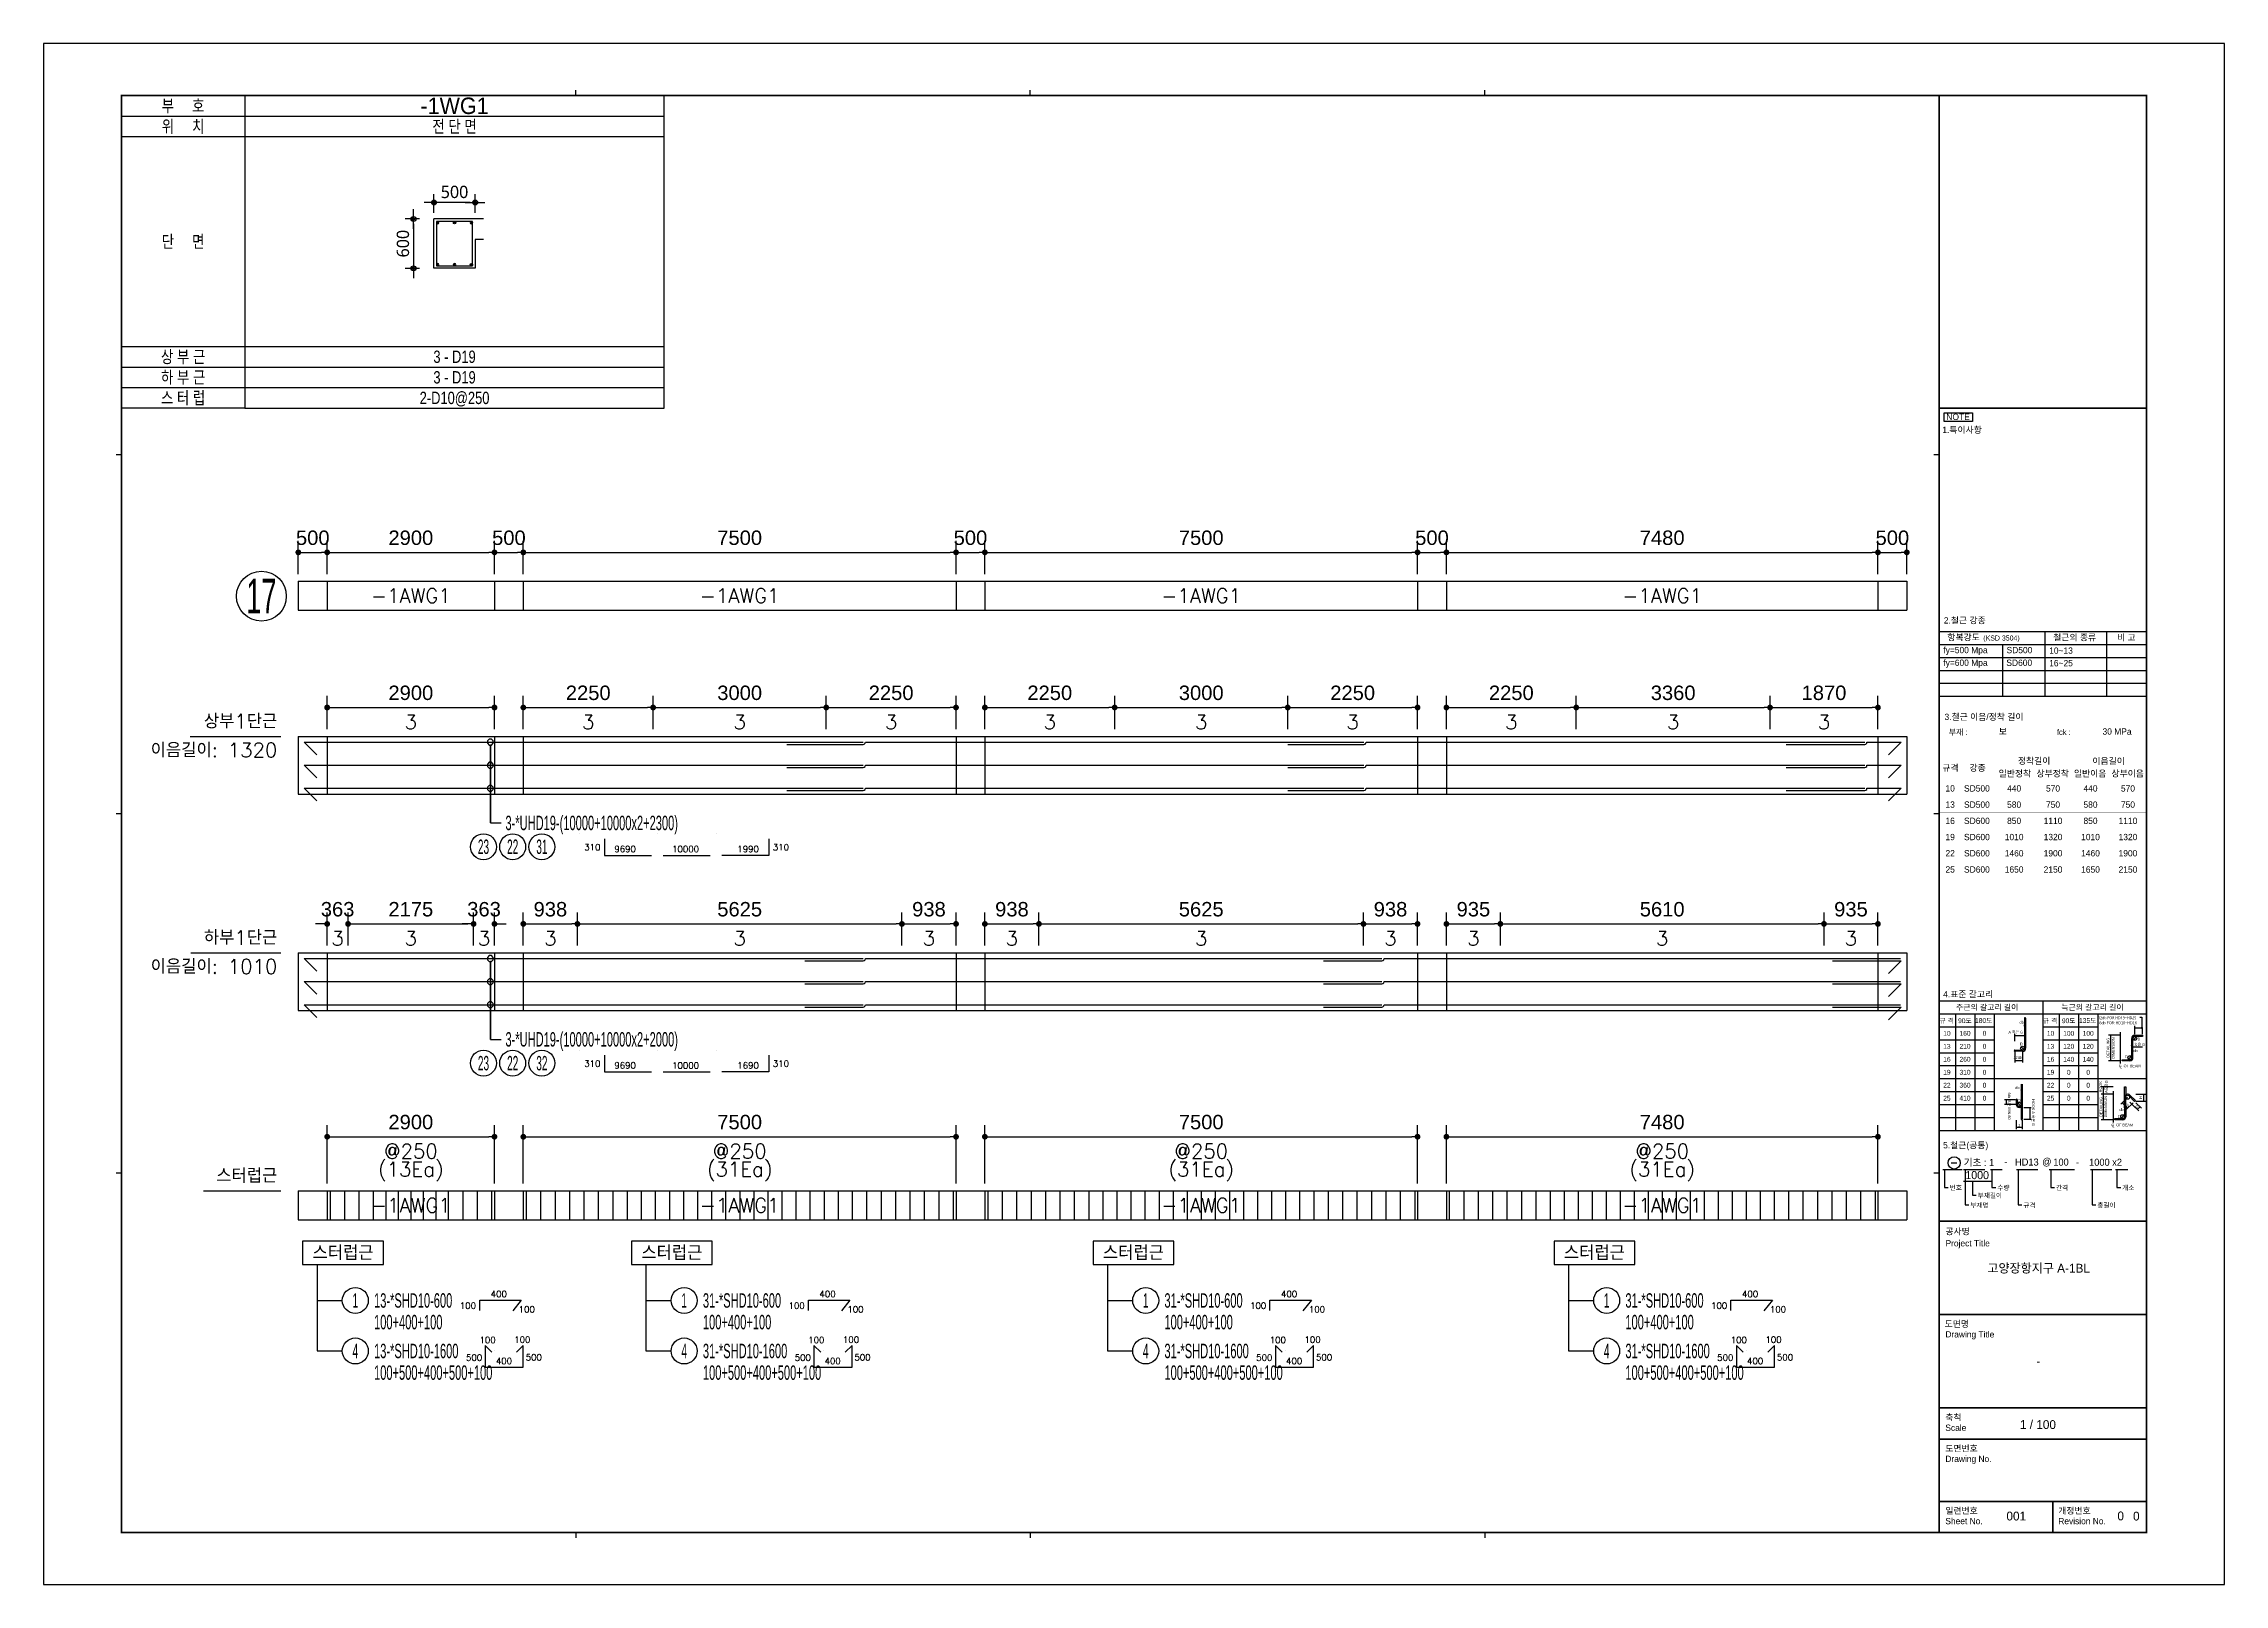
# Model space of a CAD drawing. Header units: millimetres. Extents: x 350420 to 672135, y -312840 to -44390.
# Drawn here: x 580205 to 618005, y -162084 to -135386 of the extents above; entities that cross this region are included whole.
import ezdxf
from ezdxf.enums import TextEntityAlignment as Align

# ---------------------------------------------------------------- set-up
doc = ezdxf.new("R2010")
doc.units = ezdxf.units.MM
doc.header["$LTSCALE"] = 65
doc.layers.get('Defpoints').update_dxf_attribs({"color": 145})
for name, color, linetype in [('00', 7, 'Continuous'), ('AMAC-NO', 5, 'Continuous'), ('BAR', 2, 'Continuous'), ('BAR1', 3, 'Continuous'), ('BARR', 1, 'Continuous'), ('DIM', 7, 'Continuous'), ('LINE', 7, 'Continuous'), ('NAME-B', 6, 'Continuous'), ('RP_DIM', 7, 'Continuous'), ('RP_TAG', 7, 'Continuous'), ('XDIM', 7, 'Continuous'), ('XREBAR', 1, 'Continuous'), ('XSTRUCT', 2, 'Continuous'), ('XTAG', 7, 'Continuous'), ('보', 4, 'Continuous')]:
    doc.layers.add(name, color=color, linetype=linetype)
doc.layers.add('TEXT', color=3, linetype='Continuous', lineweight=9)
doc.styles.add('ARIAL', font='malgun.ttf')
doc.styles.add('HYULL', font='Dotum.ttf')
doc.styles.add('RPWK1', font='arial.ttf', dxfattribs={"bigfont": 'whgtxt.shx'})
doc.styles.add('RPWK2', font='romans.shx', dxfattribs={"bigfont": 'whgtxt.shx'})
doc.styles.get("Standard").update_dxf_attribs({"font": 'arial.ttf'})
doc.styles.add('XRebar', font='Romans.shx', dxfattribs={"bigfont": 'whgtxt.shx'})
doc.styles.add('XRebarSheet', font='Hmkmrhd_0.ttf')
doc.styles.add('돋음', font='Dotum.ttf')
doc.styles.add('맑은고딕', font='malgun.ttf')
doc.dimstyles.new('DIM_30', dxfattribs={"dimscale": 30, "dimtxt": 3, "dimasz": 1.2, "dimexe": 2, "dimexo": 1.5, "dimgap": 1, "dimtad": 1, "dimdec": 0, "dimdsep": 46, "dimtxsty": '맑은고딕', "dimblk1": 'DIMDOT', "dimblk2": 'DIMDOT', "dimsah": 1, "dimcen": 1, "dimdle": 2, "dimclrd": 7, "dimclre": 7, "dimclrt": 3, "dimadec": 0, "dimazin": 0, "dimtfac": 1, "dimtdec": 0, "dimtix": 1, "dimtmove": 2, "dimatfit": 3, "dimldrblk": 'DIMDOT', "dimfxl": 0, "dimtolj": 1, "dimarcsym": 0})
doc.dimstyles.new('NDIM', dxfattribs={"dimtxt": 3, "dimasz": 1.5, "dimexe": 2, "dimexo": 2, "dimgap": 1, "dimtad": 1, "dimdec": 0, "dimdsep": 46, "dimlunit": 6, "dimtxsty": 'ARIAL', "dimblk": 'DOT', "dimcen": 1, "dimclrd": 256, "dimclre": 7, "dimclrt": 3, "dimadec": 0, "dimazin": 0, "dimtfac": 1, "dimtdec": 0, "dimtix": 1, "dimtmove": 2, "dimatfit": 3, "dimldrblk": 'DOT', "dimfxl": 0, "dimtvp": 1, "dimtolj": 1, "dimlwd": -1, "dimlwe": -1, "dimarcsym": 0})
doc.dimstyles.new('XRebarm', dxfattribs={"dimscale": 100, "dimtxt": 2.5, "dimasz": 1, "dimexe": 2, "dimexo": 0, "dimgap": 1.25, "dimtad": 1, "dimdec": 0, "dimzin": 0, "dimdsep": 46, "dimtxsty": 'Standard', "dimblk": 'DOT', "dimcen": 0.09, "dimclrd": 7, "dimclre": 7, "dimclrt": 3, "dimadec": 0, "dimazin": 0, "dimtfac": 1, "dimtdec": 4, "dimtofl": 0, "dimtmove": 0, "dimatfit": 3, "dimfxl": 0, "dimtolj": 1, "dimtzin": 0, "dimarcsym": 0})

msp = doc.modelspace()

# ---------------------------------------------------------------- texts
at = {"layer": 'AMAC-NO', "color": 1, "style": '돋음', "width": 0.6}
msp.add_text('17', height=600, dxfattribs=at).set_placement((583980, -144960), align=Align.MIDDLE_CENTER)
at = {"layer": 'RP_TAG', "color": 2, "linetype": 'Continuous', "ltscale": 100, "style": 'RPWK2'}
for p in [(589856.2, -149397.4), (589856.2, -153147.4)]:
    msp.add_text('310', height=108.89, dxfattribs=at).set_placement(p, align=Align.BOTTOM_RIGHT)
for s, p in [('9690', (590284.1, -149429.7)), ('10000', (591332.5, -149430.6)), ('9690', (590284.1, -153179.7)), ('10000', (591332.5, -153180.6)), ('400', (588095.8, -157140.1)), ('400', (593793.4, -157140.1)), ('400', (601793.4, -157140.1)), ('400', (609783.4, -157140.1)), ('100', (587900.9, -157936.3)), ('100', (588502.7, -157932)), ('100', (593598.5, -157936.3)), ('100', (594200.3, -157932)), ('100', (601598.5, -157936.3)), ('100', (602200.3, -157932)), ('100', (609588.5, -157936.3)), ('100', (610190.3, -157932)), ('400', (588183.9, -158300.3)), ('400', (593881.5, -158300.3)), ('400', (601881.5, -158300.3)), ('400', (609871.5, -158300.3))]:
    msp.add_text(s, height=108.89, dxfattribs=at).set_placement(p, align=Align.BOTTOM_CENTER)
for s, p in [('1990', (592416.6, -149429.7)), ('1690', (592416.6, -153179.7))]:
    msp.add_text(s, height=108.89, rotation=359.99998, dxfattribs=at).set_placement(p, align=Align.BOTTOM_CENTER)
for p in [(592844.6, -149397.4), (592844.6, -153147.4)]:
    msp.add_text('310', height=108.89, rotation=359.99998, dxfattribs=at).set_placement(p, align=Align.BOTTOM_LEFT)
for s, p in [('100', (587699.6, -157255.9)), ('100', (593397.1, -157255.9)), ('100', (601397.1, -157255.9)), ('100', (609387.1, -157255.9)), ('500', (587806.4, -158154.7)), ('500', (593504, -158154.7)), ('500', (601504, -158154.7)), ('500', (609494, -158154.7))]:
    msp.add_text(s, height=108.89, dxfattribs=at).set_placement(p, align=Align.MIDDLE_RIGHT)
for p in [(588439.4, -157264.9), (594136.9, -157264.9), (602136.9, -157264.9), (610126.9, -157264.9)]:
    msp.add_text('100', height=108.89, dxfattribs=at).set_placement(p, align=Align.TOP_LEFT)
for p in [(588561.9, -158149.7), (594259.5, -158149.7), (602259.5, -158149.7), (610249.5, -158149.7)]:
    msp.add_text('500', height=108.89, dxfattribs=at).set_placement(p, align=Align.MIDDLE_LEFT)
at = {"layer": 'XDIM', "color": 7, "linetype": 'Continuous', "ltscale": 7.6496e-308, "style": 'XRebar'}
for s, p in [('상부1단근', (584255, -147327.5)), ('이음길이: 1320', (584255, -147827.5)), ('하부1단근', (584255, -151077.5)), ('이음길이: 1010', (584255, -151577.5)), ('스터럽근', (584255, -155202.5))]:
    msp.add_text(s, height=250, dxfattribs=at).set_placement(p, align=Align.BOTTOM_RIGHT)
for s, p in [('3', (586570, -147015)), ('3', (589645, -147015)), ('3', (592270, -147015)), ('3', (594895, -147015)), ('3', (597645, -147015)), ('3', (600270, -147015)), ('3', (602895, -147015)), ('3', (605645, -147015)), ('3', (608450, -147015)), ('3', (611065, -147015)), ('3', (585301.2, -150765)), ('3', (586570, -150765)), ('3', (587838.8, -150765)), ('3', (588988.8, -150765)), ('3', (592270, -150765)), ('3', (595551.2, -150765)), ('3', (596988.8, -150765)), ('3', (600270, -150765)), ('3', (603551.2, -150765)), ('3', (604987.5, -150765)), ('3', (608260, -150765)), ('3', (611532.5, -150765)), ('@250', (586570, -154452.5)), ('@250', (592270, -154452.5)), ('@250', (600270, -154452.5)), ('@250', (608260, -154452.5)), ('(13Ea)', (586570, -154765)), ('(31Ea)', (592270, -154765)), ('(31Ea)', (600270, -154765)), ('(31Ea)', (608260, -154765))]:
    msp.add_text(s, height=250, dxfattribs=at).set_placement(p, align=Align.TOP_CENTER)
at = {"layer": 'XDIM', "color": 3, "linetype": 'Continuous', "ltscale": 7.6496e-308, "style": 'XRebar'}
for p in [(585395, -156340), (591095, -156340), (599095, -156340), (607085, -156340)]:
    msp.add_text('스터럽근', height=250, dxfattribs=at).set_placement(p, align=Align.MIDDLE_CENTER)
at = {"layer": 'XSTRUCT', "color": 2, "linetype": 'Continuous', "ltscale": 7.6496e-308, "style": 'XRebar'}
for p in [(586570, -144952.5), (592270, -144952.5), (600270, -144952.5), (608260, -144952.5), (586570, -155515), (592270, -155515), (600270, -155515), (608260, -155515)]:
    msp.add_text('-1AWG1', height=250, dxfattribs=at).set_placement(p, align=Align.MIDDLE_CENTER)

# ---------------------------------------------------------------- blocks, each defined once
blk = doc.blocks.new('BAR')
at = {"layer": 'BARR'}
h = blk.add_hatch(color=256, dxfattribs=at)
edge = h.paths.add_edge_path()
edge.add_arc((0, 0), 15, 0, 360)
blk.add_circle((0, 0), 15, dxfattribs=at)
blk = doc.blocks.new('DIMDOT')
at = {"layer": 'DIM', "linetype": 'Continuous'}
blk.add_line((-2, 0), (2, 0), dxfattribs=at)
for radius in [0.5, 0.25]:
    blk.add_circle((0, 0), radius, dxfattribs=at)
blk = doc.blocks.new('*D347')
at = {"layer": 'Defpoints', "color": 0, "transparency": 16777216}
for p in [(104330, -17199), (104330, -17399), (104830, -17399)]:
    blk.add_point(p, dxfattribs=at)
at = {"layer": 'DIM', "color": 7, "lineweight": -2, "transparency": 16777216}
for p, q in [((104330, -17324), (104330, -17099)), ((104770, -17199), (104390, -17199)), ((104830, -17324), (104830, -17099))]:
    blk.add_line(p, q, dxfattribs=at)
at = {"layer": 'DIM', "color": 7, "lineweight": -2, "transparency": 16777216, "xscale": 60, "yscale": 60, "zscale": 60, "rotation": 180}
blk.add_blockref('DIMDOT', (104330, -17199), dxfattribs=at)
at = {"layer": 'DIM', "color": 7, "lineweight": -2, "transparency": 16777216, "xscale": 60, "yscale": 60, "zscale": 60}
blk.add_blockref('DIMDOT', (104830, -17199), dxfattribs=at)
at = {"layer": 'DIM', "color": 3, "transparency": 16777216, "insert": (104580, -17071), "char_height": 150, "attachment_point": 5, "style": '맑은고딕'}
blk.add_mtext('\\A1;500', dxfattribs=at)
blk = doc.blocks.new('*D348')
at = {"layer": 'Defpoints', "color": 0, "transparency": 16777216}
for p in [(104230, -17399), (104080, -17999), (104230, -17999)]:
    blk.add_point(p, dxfattribs=at)
at = {"layer": 'DIM', "color": 7, "lineweight": -2, "transparency": 16777216}
for p, q in [((104155, -17399), (103980, -17399)), ((104080, -17459), (104080, -17939)), ((104155, -17999), (103980, -17999))]:
    blk.add_line(p, q, dxfattribs=at)
at = {"layer": 'DIM', "color": 7, "lineweight": -2, "transparency": 16777216, "xscale": 60, "yscale": 60, "zscale": 60}
for p, rotation in [((104080, -17399), 90), ((104080, -17999), 270)]:
    blk.add_blockref('DIMDOT', p, dxfattribs=dict(at, rotation=rotation))
at = {"layer": 'DIM', "color": 3, "transparency": 16777216, "insert": (103953, -17699), "char_height": 150, "attachment_point": 5, "rotation": 90, "style": '맑은고딕'}
blk.add_mtext('\\A1;600', dxfattribs=at)
blk = doc.blocks.new('_Dot')
at = {"color": 0, "linetype": 'ByBlock', "lineweight": -2}
blk.add_line((-0.5, 0), (-1, 0), dxfattribs=at)
at = {"color": 0, "linetype": 'ByBlock', "const_width": 0.5}
blk.add_lwpolyline([(-0.25, 0, 1), (0.25, 0, 1)], format="xyb", close=True, dxfattribs=at)
blk = doc.blocks.new('*D7')
at = {"color": 7, "transparency": 16777216}
for p, q in [((80432, 20451), (80432, 20463)), ((80477, 20451), (80477, 20463))]:
    blk.add_line(p, q, dxfattribs=at)
at = {"transparency": 16777216}
blk.add_line((80433, 20461), (80475, 20461), dxfattribs=at)
at = {"layer": 'Defpoints', "color": 0, "transparency": 16777216}
for p in [(80432, 20449), (80477, 20461), (80477, 20449)]:
    blk.add_point(p, dxfattribs=at)
at = {"transparency": 16777216, "xscale": 1.5, "yscale": 1.5, "zscale": 1.5, "rotation": 180}
blk.add_blockref('_Dot', (80432, 20461), dxfattribs=at)
at = {"transparency": 16777216, "xscale": 1.5, "yscale": 1.5, "zscale": 1.5}
blk.add_blockref('_Dot', (80477, 20461), dxfattribs=at)
blk = doc.blocks.new('*D8')
at = {"color": 7, "transparency": 16777216}
for p, q in [((76172, 19024), (76172, 19045)), ((76217, 19024), (76217, 19045))]:
    blk.add_line(p, q, dxfattribs=at)
at = {"transparency": 16777216}
blk.add_line((76215, 19043), (76174, 19043), dxfattribs=at)
at = {"layer": 'Defpoints', "color": 0, "transparency": 16777216}
for p in [(76172, 19043), (76172, 19022), (76217, 19022)]:
    blk.add_point(p, dxfattribs=at)
at = {"transparency": 16777216, "xscale": 1.5, "yscale": 1.5, "zscale": 1.5, "rotation": 180}
blk.add_blockref('_Dot', (76172, 19043), dxfattribs=at)
at = {"transparency": 16777216, "xscale": 1.5, "yscale": 1.5, "zscale": 1.5}
blk.add_blockref('_Dot', (76217, 19043), dxfattribs=at)
blk = doc.blocks.new('*D9')
at = {"transparency": 16777216}
blk.add_line((80158, 18181), (80199, 18181), dxfattribs=at)
at = {"layer": 'Defpoints', "color": 0, "transparency": 16777216}
for p in [(80156, 18181), (80201, 18181), (80201, 18181)]:
    blk.add_point(p, dxfattribs=at)
at = {"transparency": 16777216, "xscale": 1.5, "yscale": 1.5, "zscale": 1.5, "rotation": 180}
blk.add_blockref('_Dot', (80156, 18181), dxfattribs=at)
at = {"transparency": 16777216, "xscale": 1.5, "yscale": 1.5, "zscale": 1.5}
blk.add_blockref('_Dot', (80201, 18181), dxfattribs=at)
blk = doc.blocks.new('A$C229967B0')
at = {"layer": 'LINE'}
for p, q in [((-750, 0), (750, 0)), ((-750, -3800), (-750, 0)), ((750, 0), (750, -3800)), ((-750, -500), (750, -500)), ((-750, -3050), (750, -3050)), ((750, -3800), (-750, -3800))]:
    blk.add_line(p, q, dxfattribs=at)
at = {"layer": 'LINE', "color": 4}
for p, q in [((-750, -250), (750, -250)), ((-750, -3300), (750, -3300)), ((-750, -3550), (750, -3550))]:
    blk.add_line(p, q, dxfattribs=at)
at = {"layer": 'TEXT', "style": '돋음', "width": 0.8}
for s, p in [('부     호', (0, -125)), ('위     치', (0, -375)), ('단     면', (0, -1775)), ('상 부 근', (0, -3175)), ('하 부 근', (0, -3425)), ('스 터 럽', (0, -3675))]:
    blk.add_text(s, height=150, dxfattribs=at).set_placement(p, align=Align.MIDDLE_CENTER)
blk = doc.blocks.new('*D1551')
at = {"layer": 'Defpoints', "color": 0, "linetype": 'Continuous', "ltscale": 7.6496e-308, "transparency": 16777216}
for p in [(585120, -144202), (584620, -144578), (585120, -144578)]:
    blk.add_point(p, dxfattribs=at)
at = {"layer": 'XDIM', "color": 7, "linetype": 'Continuous', "lineweight": -2, "ltscale": 7.6496e-308, "transparency": 16777216}
for p, q in [((584620, -144578), (584620, -144002)), ((585120, -144578), (585120, -144002)), ((584720, -144202), (585020, -144202))]:
    blk.add_line(p, q, dxfattribs=at)
at = {"layer": 'XDIM', "color": 7, "linetype": 'Continuous', "lineweight": -2, "ltscale": 7.6496e-308, "transparency": 16777216, "xscale": 100, "yscale": 100, "zscale": 100, "rotation": 180}
blk.add_blockref('_Dot', (584620, -144202), dxfattribs=at)
at = {"layer": 'XDIM', "color": 7, "linetype": 'Continuous', "lineweight": -2, "ltscale": 7.6496e-308, "transparency": 16777216, "xscale": 100, "yscale": 100, "zscale": 100}
blk.add_blockref('_Dot', (585120, -144202), dxfattribs=at)
at = {"layer": 'XDIM', "color": 3, "linetype": 'Continuous', "ltscale": 7.6496e-308, "transparency": 16777216, "insert": (584870, -143950), "char_height": 250, "attachment_point": 5}
blk.add_mtext('\\A1;500', dxfattribs=at)
blk = doc.blocks.new('*D1552')
at = {"layer": 'Defpoints', "color": 0, "linetype": 'Continuous', "ltscale": 7.6496e-308, "transparency": 16777216}
for p in [(588020, -144202), (585120, -144578), (588020, -144578)]:
    blk.add_point(p, dxfattribs=at)
at = {"layer": 'XDIM', "color": 7, "linetype": 'Continuous', "lineweight": -2, "ltscale": 7.6496e-308, "transparency": 16777216}
for p, q in [((585120, -144578), (585120, -144002)), ((588020, -144578), (588020, -144002)), ((585220, -144202), (587920, -144202))]:
    blk.add_line(p, q, dxfattribs=at)
at = {"layer": 'XDIM', "color": 7, "linetype": 'Continuous', "lineweight": -2, "ltscale": 7.6496e-308, "transparency": 16777216, "xscale": 100, "yscale": 100, "zscale": 100, "rotation": 180}
blk.add_blockref('_Dot', (585120, -144202), dxfattribs=at)
at = {"layer": 'XDIM', "color": 7, "linetype": 'Continuous', "lineweight": -2, "ltscale": 7.6496e-308, "transparency": 16777216, "xscale": 100, "yscale": 100, "zscale": 100}
blk.add_blockref('_Dot', (588020, -144202), dxfattribs=at)
at = {"layer": 'XDIM', "color": 3, "linetype": 'Continuous', "ltscale": 7.6496e-308, "transparency": 16777216, "insert": (586570, -143950), "char_height": 250, "attachment_point": 5}
blk.add_mtext('\\A1;2900', dxfattribs=at)
blk = doc.blocks.new('*D1553')
at = {"layer": 'Defpoints', "color": 0, "linetype": 'Continuous', "ltscale": 7.6496e-308, "transparency": 16777216}
for p in [(588520, -144202), (588020, -144578), (588520, -144578)]:
    blk.add_point(p, dxfattribs=at)
at = {"layer": 'XDIM', "color": 7, "linetype": 'Continuous', "lineweight": -2, "ltscale": 7.6496e-308, "transparency": 16777216}
for p, q in [((588020, -144578), (588020, -144002)), ((588520, -144578), (588520, -144002)), ((588120, -144202), (588420, -144202))]:
    blk.add_line(p, q, dxfattribs=at)
at = {"layer": 'XDIM', "color": 7, "linetype": 'Continuous', "lineweight": -2, "ltscale": 7.6496e-308, "transparency": 16777216, "xscale": 100, "yscale": 100, "zscale": 100, "rotation": 180}
blk.add_blockref('_Dot', (588020, -144202), dxfattribs=at)
at = {"layer": 'XDIM', "color": 7, "linetype": 'Continuous', "lineweight": -2, "ltscale": 7.6496e-308, "transparency": 16777216, "xscale": 100, "yscale": 100, "zscale": 100}
blk.add_blockref('_Dot', (588520, -144202), dxfattribs=at)
at = {"layer": 'XDIM', "color": 3, "linetype": 'Continuous', "ltscale": 7.6496e-308, "transparency": 16777216, "insert": (588270, -143950), "char_height": 250, "attachment_point": 5}
blk.add_mtext('\\A1;500', dxfattribs=at)
blk = doc.blocks.new('*D1554')
at = {"layer": 'Defpoints', "color": 0, "linetype": 'Continuous', "ltscale": 7.6496e-308, "transparency": 16777216}
for p in [(596020, -144202), (588520, -144578), (596020, -144578)]:
    blk.add_point(p, dxfattribs=at)
at = {"layer": 'XDIM', "color": 7, "linetype": 'Continuous', "lineweight": -2, "ltscale": 7.6496e-308, "transparency": 16777216}
for p, q in [((588520, -144578), (588520, -144002)), ((596020, -144578), (596020, -144002)), ((588620, -144202), (595920, -144202))]:
    blk.add_line(p, q, dxfattribs=at)
at = {"layer": 'XDIM', "color": 7, "linetype": 'Continuous', "lineweight": -2, "ltscale": 7.6496e-308, "transparency": 16777216, "xscale": 100, "yscale": 100, "zscale": 100, "rotation": 180}
blk.add_blockref('_Dot', (588520, -144202), dxfattribs=at)
at = {"layer": 'XDIM', "color": 7, "linetype": 'Continuous', "lineweight": -2, "ltscale": 7.6496e-308, "transparency": 16777216, "xscale": 100, "yscale": 100, "zscale": 100}
blk.add_blockref('_Dot', (596020, -144202), dxfattribs=at)
at = {"layer": 'XDIM', "color": 3, "linetype": 'Continuous', "ltscale": 7.6496e-308, "transparency": 16777216, "insert": (592270, -143950), "char_height": 250, "attachment_point": 5}
blk.add_mtext('\\A1;7500', dxfattribs=at)
blk = doc.blocks.new('*D1555')
at = {"layer": 'Defpoints', "color": 0, "linetype": 'Continuous', "ltscale": 7.6496e-308, "transparency": 16777216}
for p in [(596520, -144202), (596020, -144578), (596520, -144578)]:
    blk.add_point(p, dxfattribs=at)
at = {"layer": 'XDIM', "color": 7, "linetype": 'Continuous', "lineweight": -2, "ltscale": 7.6496e-308, "transparency": 16777216}
for p, q in [((596020, -144578), (596020, -144002)), ((596520, -144578), (596520, -144002)), ((596120, -144202), (596420, -144202))]:
    blk.add_line(p, q, dxfattribs=at)
at = {"layer": 'XDIM', "color": 7, "linetype": 'Continuous', "lineweight": -2, "ltscale": 7.6496e-308, "transparency": 16777216, "xscale": 100, "yscale": 100, "zscale": 100, "rotation": 180}
blk.add_blockref('_Dot', (596020, -144202), dxfattribs=at)
at = {"layer": 'XDIM', "color": 7, "linetype": 'Continuous', "lineweight": -2, "ltscale": 7.6496e-308, "transparency": 16777216, "xscale": 100, "yscale": 100, "zscale": 100}
blk.add_blockref('_Dot', (596520, -144202), dxfattribs=at)
at = {"layer": 'XDIM', "color": 3, "linetype": 'Continuous', "ltscale": 7.6496e-308, "transparency": 16777216, "insert": (596270, -143950), "char_height": 250, "attachment_point": 5}
blk.add_mtext('\\A1;500', dxfattribs=at)
blk = doc.blocks.new('*D1556')
at = {"layer": 'Defpoints', "color": 0, "linetype": 'Continuous', "ltscale": 7.6496e-308, "transparency": 16777216}
for p in [(604020, -144202), (596520, -144578), (604020, -144578)]:
    blk.add_point(p, dxfattribs=at)
at = {"layer": 'XDIM', "color": 7, "linetype": 'Continuous', "lineweight": -2, "ltscale": 7.6496e-308, "transparency": 16777216}
for p, q in [((596520, -144578), (596520, -144002)), ((604020, -144578), (604020, -144002)), ((596620, -144202), (603920, -144202))]:
    blk.add_line(p, q, dxfattribs=at)
at = {"layer": 'XDIM', "color": 7, "linetype": 'Continuous', "lineweight": -2, "ltscale": 7.6496e-308, "transparency": 16777216, "xscale": 100, "yscale": 100, "zscale": 100, "rotation": 180}
blk.add_blockref('_Dot', (596520, -144202), dxfattribs=at)
at = {"layer": 'XDIM', "color": 7, "linetype": 'Continuous', "lineweight": -2, "ltscale": 7.6496e-308, "transparency": 16777216, "xscale": 100, "yscale": 100, "zscale": 100}
blk.add_blockref('_Dot', (604020, -144202), dxfattribs=at)
at = {"layer": 'XDIM', "color": 3, "linetype": 'Continuous', "ltscale": 7.6496e-308, "transparency": 16777216, "insert": (600270, -143950), "char_height": 250, "attachment_point": 5}
blk.add_mtext('\\A1;7500', dxfattribs=at)
blk = doc.blocks.new('*D1557')
at = {"layer": 'Defpoints', "color": 0, "linetype": 'Continuous', "ltscale": 7.6496e-308, "transparency": 16777216}
for p in [(604520, -144202), (604020, -144578), (604520, -144578)]:
    blk.add_point(p, dxfattribs=at)
at = {"layer": 'XDIM', "color": 7, "linetype": 'Continuous', "lineweight": -2, "ltscale": 7.6496e-308, "transparency": 16777216}
for p, q in [((604020, -144578), (604020, -144002)), ((604520, -144578), (604520, -144002)), ((604120, -144202), (604420, -144202))]:
    blk.add_line(p, q, dxfattribs=at)
at = {"layer": 'XDIM', "color": 7, "linetype": 'Continuous', "lineweight": -2, "ltscale": 7.6496e-308, "transparency": 16777216, "xscale": 100, "yscale": 100, "zscale": 100, "rotation": 180}
blk.add_blockref('_Dot', (604020, -144202), dxfattribs=at)
at = {"layer": 'XDIM', "color": 7, "linetype": 'Continuous', "lineweight": -2, "ltscale": 7.6496e-308, "transparency": 16777216, "xscale": 100, "yscale": 100, "zscale": 100}
blk.add_blockref('_Dot', (604520, -144202), dxfattribs=at)
at = {"layer": 'XDIM', "color": 3, "linetype": 'Continuous', "ltscale": 7.6496e-308, "transparency": 16777216, "insert": (604270, -143950), "char_height": 250, "attachment_point": 5}
blk.add_mtext('\\A1;500', dxfattribs=at)
blk = doc.blocks.new('*D1558')
at = {"layer": 'Defpoints', "color": 0, "linetype": 'Continuous', "ltscale": 7.6496e-308, "transparency": 16777216}
for p in [(612000, -144202), (604520, -144578), (612000, -144578)]:
    blk.add_point(p, dxfattribs=at)
at = {"layer": 'XDIM', "color": 7, "linetype": 'Continuous', "lineweight": -2, "ltscale": 7.6496e-308, "transparency": 16777216}
for p, q in [((604520, -144578), (604520, -144002)), ((612000, -144578), (612000, -144002)), ((604620, -144202), (611900, -144202))]:
    blk.add_line(p, q, dxfattribs=at)
at = {"layer": 'XDIM', "color": 7, "linetype": 'Continuous', "lineweight": -2, "ltscale": 7.6496e-308, "transparency": 16777216, "xscale": 100, "yscale": 100, "zscale": 100, "rotation": 180}
blk.add_blockref('_Dot', (604520, -144202), dxfattribs=at)
at = {"layer": 'XDIM', "color": 7, "linetype": 'Continuous', "lineweight": -2, "ltscale": 7.6496e-308, "transparency": 16777216, "xscale": 100, "yscale": 100, "zscale": 100}
blk.add_blockref('_Dot', (612000, -144202), dxfattribs=at)
at = {"layer": 'XDIM', "color": 3, "linetype": 'Continuous', "ltscale": 7.6496e-308, "transparency": 16777216, "insert": (608260, -143950), "char_height": 250, "attachment_point": 5}
blk.add_mtext('\\A1;7480', dxfattribs=at)
blk = doc.blocks.new('*D1559')
at = {"layer": 'Defpoints', "color": 0, "linetype": 'Continuous', "ltscale": 7.6496e-308, "transparency": 16777216}
for p in [(612500, -144202), (612000, -144578), (612500, -144578)]:
    blk.add_point(p, dxfattribs=at)
at = {"layer": 'XDIM', "color": 7, "linetype": 'Continuous', "lineweight": -2, "ltscale": 7.6496e-308, "transparency": 16777216}
for p, q in [((612000, -144578), (612000, -144002)), ((612500, -144578), (612500, -144002)), ((612100, -144202), (612400, -144202))]:
    blk.add_line(p, q, dxfattribs=at)
at = {"layer": 'XDIM', "color": 7, "linetype": 'Continuous', "lineweight": -2, "ltscale": 7.6496e-308, "transparency": 16777216, "xscale": 100, "yscale": 100, "zscale": 100, "rotation": 180}
blk.add_blockref('_Dot', (612000, -144202), dxfattribs=at)
at = {"layer": 'XDIM', "color": 7, "linetype": 'Continuous', "lineweight": -2, "ltscale": 7.6496e-308, "transparency": 16777216, "xscale": 100, "yscale": 100, "zscale": 100}
blk.add_blockref('_Dot', (612500, -144202), dxfattribs=at)
at = {"layer": 'XDIM', "color": 3, "linetype": 'Continuous', "ltscale": 7.6496e-308, "transparency": 16777216, "insert": (612250, -143950), "char_height": 250, "attachment_point": 5}
blk.add_mtext('\\A1;500', dxfattribs=at)
blk = doc.blocks.new('*D1560')
at = {"layer": 'Defpoints', "color": 0, "linetype": 'Continuous', "ltscale": 7.6496e-308, "transparency": 16777216}
for p in [(588020, -146890), (585120, -147265), (588020, -147265)]:
    blk.add_point(p, dxfattribs=at)
at = {"layer": 'XDIM', "color": 7, "linetype": 'Continuous', "lineweight": -2, "ltscale": 7.6496e-308, "transparency": 16777216}
for p, q in [((585120, -147265), (585120, -146690)), ((585220, -146890), (587920, -146890)), ((588020, -147265), (588020, -146690))]:
    blk.add_line(p, q, dxfattribs=at)
at = {"layer": 'XDIM', "color": 7, "linetype": 'Continuous', "lineweight": -2, "ltscale": 7.6496e-308, "transparency": 16777216, "xscale": 100, "yscale": 100, "zscale": 100, "rotation": 180}
blk.add_blockref('_Dot', (585120, -146890), dxfattribs=at)
at = {"layer": 'XDIM', "color": 7, "linetype": 'Continuous', "lineweight": -2, "ltscale": 7.6496e-308, "transparency": 16777216, "xscale": 100, "yscale": 100, "zscale": 100}
blk.add_blockref('_Dot', (588020, -146890), dxfattribs=at)
at = {"layer": 'XDIM', "color": 3, "linetype": 'Continuous', "ltscale": 7.6496e-308, "transparency": 16777216, "insert": (586570, -146637), "char_height": 250, "attachment_point": 5}
blk.add_mtext('\\A1;2900', dxfattribs=at)
blk = doc.blocks.new('*D1561')
at = {"layer": 'Defpoints', "color": 0, "linetype": 'Continuous', "ltscale": 7.6496e-308, "transparency": 16777216}
for p in [(590770, -146890), (588520, -147265), (590770, -147265)]:
    blk.add_point(p, dxfattribs=at)
at = {"layer": 'XDIM', "color": 7, "linetype": 'Continuous', "lineweight": -2, "ltscale": 7.6496e-308, "transparency": 16777216}
for p, q in [((588520, -147265), (588520, -146690)), ((588620, -146890), (590670, -146890)), ((590770, -147265), (590770, -146690))]:
    blk.add_line(p, q, dxfattribs=at)
at = {"layer": 'XDIM', "color": 7, "linetype": 'Continuous', "lineweight": -2, "ltscale": 7.6496e-308, "transparency": 16777216, "xscale": 100, "yscale": 100, "zscale": 100, "rotation": 180}
blk.add_blockref('_Dot', (588520, -146890), dxfattribs=at)
at = {"layer": 'XDIM', "color": 7, "linetype": 'Continuous', "lineweight": -2, "ltscale": 7.6496e-308, "transparency": 16777216, "xscale": 100, "yscale": 100, "zscale": 100}
blk.add_blockref('_Dot', (590770, -146890), dxfattribs=at)
at = {"layer": 'XDIM', "color": 3, "linetype": 'Continuous', "ltscale": 7.6496e-308, "transparency": 16777216, "insert": (589645, -146637), "char_height": 250, "attachment_point": 5}
blk.add_mtext('\\A1;2250', dxfattribs=at)
blk = doc.blocks.new('*D1562')
at = {"layer": 'Defpoints', "color": 0, "linetype": 'Continuous', "ltscale": 7.6496e-308, "transparency": 16777216}
for p in [(593770, -146890), (590770, -147265), (593770, -147265)]:
    blk.add_point(p, dxfattribs=at)
at = {"layer": 'XDIM', "color": 7, "linetype": 'Continuous', "lineweight": -2, "ltscale": 7.6496e-308, "transparency": 16777216}
for p, q in [((590770, -147265), (590770, -146690)), ((590870, -146890), (593670, -146890)), ((593770, -147265), (593770, -146690))]:
    blk.add_line(p, q, dxfattribs=at)
at = {"layer": 'XDIM', "color": 7, "linetype": 'Continuous', "lineweight": -2, "ltscale": 7.6496e-308, "transparency": 16777216, "xscale": 100, "yscale": 100, "zscale": 100, "rotation": 180}
blk.add_blockref('_Dot', (590770, -146890), dxfattribs=at)
at = {"layer": 'XDIM', "color": 7, "linetype": 'Continuous', "lineweight": -2, "ltscale": 7.6496e-308, "transparency": 16777216, "xscale": 100, "yscale": 100, "zscale": 100}
blk.add_blockref('_Dot', (593770, -146890), dxfattribs=at)
at = {"layer": 'XDIM', "color": 3, "linetype": 'Continuous', "ltscale": 7.6496e-308, "transparency": 16777216, "insert": (592270, -146637), "char_height": 250, "attachment_point": 5}
blk.add_mtext('\\A1;3000', dxfattribs=at)
blk = doc.blocks.new('*D1563')
at = {"layer": 'Defpoints', "color": 0, "linetype": 'Continuous', "ltscale": 7.6496e-308, "transparency": 16777216}
for p in [(596020, -146890), (593770, -147265), (596020, -147265)]:
    blk.add_point(p, dxfattribs=at)
at = {"layer": 'XDIM', "color": 7, "linetype": 'Continuous', "lineweight": -2, "ltscale": 7.6496e-308, "transparency": 16777216}
for p, q in [((593770, -147265), (593770, -146690)), ((593870, -146890), (595920, -146890)), ((596020, -147265), (596020, -146690))]:
    blk.add_line(p, q, dxfattribs=at)
at = {"layer": 'XDIM', "color": 7, "linetype": 'Continuous', "lineweight": -2, "ltscale": 7.6496e-308, "transparency": 16777216, "xscale": 100, "yscale": 100, "zscale": 100, "rotation": 180}
blk.add_blockref('_Dot', (593770, -146890), dxfattribs=at)
at = {"layer": 'XDIM', "color": 7, "linetype": 'Continuous', "lineweight": -2, "ltscale": 7.6496e-308, "transparency": 16777216, "xscale": 100, "yscale": 100, "zscale": 100}
blk.add_blockref('_Dot', (596020, -146890), dxfattribs=at)
at = {"layer": 'XDIM', "color": 3, "linetype": 'Continuous', "ltscale": 7.6496e-308, "transparency": 16777216, "insert": (594895, -146637), "char_height": 250, "attachment_point": 5}
blk.add_mtext('\\A1;2250', dxfattribs=at)
blk = doc.blocks.new('*D1564')
at = {"layer": 'Defpoints', "color": 0, "linetype": 'Continuous', "ltscale": 7.6496e-308, "transparency": 16777216}
for p in [(598770, -146890), (596520, -147265), (598770, -147265)]:
    blk.add_point(p, dxfattribs=at)
at = {"layer": 'XDIM', "color": 7, "linetype": 'Continuous', "lineweight": -2, "ltscale": 7.6496e-308, "transparency": 16777216}
for p, q in [((596520, -147265), (596520, -146690)), ((596620, -146890), (598670, -146890)), ((598770, -147265), (598770, -146690))]:
    blk.add_line(p, q, dxfattribs=at)
at = {"layer": 'XDIM', "color": 7, "linetype": 'Continuous', "lineweight": -2, "ltscale": 7.6496e-308, "transparency": 16777216, "xscale": 100, "yscale": 100, "zscale": 100, "rotation": 180}
blk.add_blockref('_Dot', (596520, -146890), dxfattribs=at)
at = {"layer": 'XDIM', "color": 7, "linetype": 'Continuous', "lineweight": -2, "ltscale": 7.6496e-308, "transparency": 16777216, "xscale": 100, "yscale": 100, "zscale": 100}
blk.add_blockref('_Dot', (598770, -146890), dxfattribs=at)
at = {"layer": 'XDIM', "color": 3, "linetype": 'Continuous', "ltscale": 7.6496e-308, "transparency": 16777216, "insert": (597645, -146637), "char_height": 250, "attachment_point": 5}
blk.add_mtext('\\A1;2250', dxfattribs=at)
blk = doc.blocks.new('*D1565')
at = {"layer": 'Defpoints', "color": 0, "linetype": 'Continuous', "ltscale": 7.6496e-308, "transparency": 16777216}
for p in [(601770, -146890), (598770, -147265), (601770, -147265)]:
    blk.add_point(p, dxfattribs=at)
at = {"layer": 'XDIM', "color": 7, "linetype": 'Continuous', "lineweight": -2, "ltscale": 7.6496e-308, "transparency": 16777216}
for p, q in [((598770, -147265), (598770, -146690)), ((598870, -146890), (601670, -146890)), ((601770, -147265), (601770, -146690))]:
    blk.add_line(p, q, dxfattribs=at)
at = {"layer": 'XDIM', "color": 7, "linetype": 'Continuous', "lineweight": -2, "ltscale": 7.6496e-308, "transparency": 16777216, "xscale": 100, "yscale": 100, "zscale": 100, "rotation": 180}
blk.add_blockref('_Dot', (598770, -146890), dxfattribs=at)
at = {"layer": 'XDIM', "color": 7, "linetype": 'Continuous', "lineweight": -2, "ltscale": 7.6496e-308, "transparency": 16777216, "xscale": 100, "yscale": 100, "zscale": 100}
blk.add_blockref('_Dot', (601770, -146890), dxfattribs=at)
at = {"layer": 'XDIM', "color": 3, "linetype": 'Continuous', "ltscale": 7.6496e-308, "transparency": 16777216, "insert": (600270, -146637), "char_height": 250, "attachment_point": 5}
blk.add_mtext('\\A1;3000', dxfattribs=at)
blk = doc.blocks.new('*D1566')
at = {"layer": 'Defpoints', "color": 0, "linetype": 'Continuous', "ltscale": 7.6496e-308, "transparency": 16777216}
for p in [(604020, -146890), (601770, -147265), (604020, -147265)]:
    blk.add_point(p, dxfattribs=at)
at = {"layer": 'XDIM', "color": 7, "linetype": 'Continuous', "lineweight": -2, "ltscale": 7.6496e-308, "transparency": 16777216}
for p, q in [((601770, -147265), (601770, -146690)), ((601870, -146890), (603920, -146890)), ((604020, -147265), (604020, -146690))]:
    blk.add_line(p, q, dxfattribs=at)
at = {"layer": 'XDIM', "color": 7, "linetype": 'Continuous', "lineweight": -2, "ltscale": 7.6496e-308, "transparency": 16777216, "xscale": 100, "yscale": 100, "zscale": 100, "rotation": 180}
blk.add_blockref('_Dot', (601770, -146890), dxfattribs=at)
at = {"layer": 'XDIM', "color": 7, "linetype": 'Continuous', "lineweight": -2, "ltscale": 7.6496e-308, "transparency": 16777216, "xscale": 100, "yscale": 100, "zscale": 100}
blk.add_blockref('_Dot', (604020, -146890), dxfattribs=at)
at = {"layer": 'XDIM', "color": 3, "linetype": 'Continuous', "ltscale": 7.6496e-308, "transparency": 16777216, "insert": (602895, -146637), "char_height": 250, "attachment_point": 5}
blk.add_mtext('\\A1;2250', dxfattribs=at)
blk = doc.blocks.new('*D1567')
at = {"layer": 'Defpoints', "color": 0, "linetype": 'Continuous', "ltscale": 7.6496e-308, "transparency": 16777216}
for p in [(606770, -146890), (604520, -147265), (606770, -147265)]:
    blk.add_point(p, dxfattribs=at)
at = {"layer": 'XDIM', "color": 7, "linetype": 'Continuous', "lineweight": -2, "ltscale": 7.6496e-308, "transparency": 16777216}
for p, q in [((604520, -147265), (604520, -146690)), ((604620, -146890), (606670, -146890)), ((606770, -147265), (606770, -146690))]:
    blk.add_line(p, q, dxfattribs=at)
at = {"layer": 'XDIM', "color": 7, "linetype": 'Continuous', "lineweight": -2, "ltscale": 7.6496e-308, "transparency": 16777216, "xscale": 100, "yscale": 100, "zscale": 100, "rotation": 180}
blk.add_blockref('_Dot', (604520, -146890), dxfattribs=at)
at = {"layer": 'XDIM', "color": 7, "linetype": 'Continuous', "lineweight": -2, "ltscale": 7.6496e-308, "transparency": 16777216, "xscale": 100, "yscale": 100, "zscale": 100}
blk.add_blockref('_Dot', (606770, -146890), dxfattribs=at)
at = {"layer": 'XDIM', "color": 3, "linetype": 'Continuous', "ltscale": 7.6496e-308, "transparency": 16777216, "insert": (605645, -146637), "char_height": 250, "attachment_point": 5}
blk.add_mtext('\\A1;2250', dxfattribs=at)
blk = doc.blocks.new('*D1568')
at = {"layer": 'Defpoints', "color": 0, "linetype": 'Continuous', "ltscale": 7.6496e-308, "transparency": 16777216}
for p in [(610130, -146890), (606770, -147265), (610130, -147265)]:
    blk.add_point(p, dxfattribs=at)
at = {"layer": 'XDIM', "color": 7, "linetype": 'Continuous', "lineweight": -2, "ltscale": 7.6496e-308, "transparency": 16777216}
for p, q in [((606770, -147265), (606770, -146690)), ((606870, -146890), (610030, -146890)), ((610130, -147265), (610130, -146690))]:
    blk.add_line(p, q, dxfattribs=at)
at = {"layer": 'XDIM', "color": 7, "linetype": 'Continuous', "lineweight": -2, "ltscale": 7.6496e-308, "transparency": 16777216, "xscale": 100, "yscale": 100, "zscale": 100, "rotation": 180}
blk.add_blockref('_Dot', (606770, -146890), dxfattribs=at)
at = {"layer": 'XDIM', "color": 7, "linetype": 'Continuous', "lineweight": -2, "ltscale": 7.6496e-308, "transparency": 16777216, "xscale": 100, "yscale": 100, "zscale": 100}
blk.add_blockref('_Dot', (610130, -146890), dxfattribs=at)
at = {"layer": 'XDIM', "color": 3, "linetype": 'Continuous', "ltscale": 7.6496e-308, "transparency": 16777216, "insert": (608450, -146637), "char_height": 250, "attachment_point": 5}
blk.add_mtext('\\A1;3360', dxfattribs=at)
blk = doc.blocks.new('*D1569')
at = {"layer": 'Defpoints', "color": 0, "linetype": 'Continuous', "ltscale": 7.6496e-308, "transparency": 16777216}
for p in [(612000, -146890), (610130, -147265), (612000, -147265)]:
    blk.add_point(p, dxfattribs=at)
at = {"layer": 'XDIM', "color": 7, "linetype": 'Continuous', "lineweight": -2, "ltscale": 7.6496e-308, "transparency": 16777216}
for p, q in [((610130, -147265), (610130, -146690)), ((610230, -146890), (611900, -146890)), ((612000, -147265), (612000, -146690))]:
    blk.add_line(p, q, dxfattribs=at)
at = {"layer": 'XDIM', "color": 7, "linetype": 'Continuous', "lineweight": -2, "ltscale": 7.6496e-308, "transparency": 16777216, "xscale": 100, "yscale": 100, "zscale": 100, "rotation": 180}
blk.add_blockref('_Dot', (610130, -146890), dxfattribs=at)
at = {"layer": 'XDIM', "color": 7, "linetype": 'Continuous', "lineweight": -2, "ltscale": 7.6496e-308, "transparency": 16777216, "xscale": 100, "yscale": 100, "zscale": 100}
blk.add_blockref('_Dot', (612000, -146890), dxfattribs=at)
at = {"layer": 'XDIM', "color": 3, "linetype": 'Continuous', "ltscale": 7.6496e-308, "transparency": 16777216, "insert": (611065, -146637), "char_height": 250, "attachment_point": 5}
blk.add_mtext('\\A1;1870', dxfattribs=at)
blk = doc.blocks.new('*D1570')
at = {"layer": 'Defpoints', "color": 0, "linetype": 'Continuous', "ltscale": 7.6496e-308, "transparency": 16777216}
for p in [(585482, -150640), (585120, -151015), (585482, -151015)]:
    blk.add_point(p, dxfattribs=at)
at = {"layer": 'XDIM', "color": 7, "linetype": 'Continuous', "lineweight": -2, "ltscale": 7.6496e-308, "transparency": 16777216}
for p, q in [((585120, -151015), (585120, -150440)), ((585482, -151015), (585482, -150440)), ((585020, -150640), (584920, -150640)), ((585582, -150640), (585682, -150640))]:
    blk.add_line(p, q, dxfattribs=at)
at = {"layer": 'XDIM', "color": 7, "linetype": 'Continuous', "lineweight": -2, "ltscale": 7.6496e-308, "transparency": 16777216, "xscale": 100, "yscale": 100, "zscale": 100}
blk.add_blockref('_Dot', (585120, -150640), dxfattribs=at)
at = {"layer": 'XDIM', "color": 7, "linetype": 'Continuous', "lineweight": -2, "ltscale": 7.6496e-308, "transparency": 16777216, "xscale": 100, "yscale": 100, "zscale": 100, "rotation": 180}
blk.add_blockref('_Dot', (585482, -150640), dxfattribs=at)
at = {"layer": 'XDIM', "color": 3, "linetype": 'Continuous', "ltscale": 7.6496e-308, "transparency": 16777216, "insert": (585301, -150387), "char_height": 250, "attachment_point": 5}
blk.add_mtext('\\A1;363', dxfattribs=at)
blk = doc.blocks.new('*D1571')
at = {"layer": 'Defpoints', "color": 0, "linetype": 'Continuous', "ltscale": 7.6496e-308, "transparency": 16777216}
for p in [(587658, -150640), (585482, -151015), (587658, -151015)]:
    blk.add_point(p, dxfattribs=at)
at = {"layer": 'XDIM', "color": 7, "linetype": 'Continuous', "lineweight": -2, "ltscale": 7.6496e-308, "transparency": 16777216}
for p, q in [((585482, -151015), (585482, -150440)), ((587658, -151015), (587658, -150440)), ((585582, -150640), (587558, -150640))]:
    blk.add_line(p, q, dxfattribs=at)
at = {"layer": 'XDIM', "color": 7, "linetype": 'Continuous', "lineweight": -2, "ltscale": 7.6496e-308, "transparency": 16777216, "xscale": 100, "yscale": 100, "zscale": 100, "rotation": 180}
blk.add_blockref('_Dot', (585482, -150640), dxfattribs=at)
at = {"layer": 'XDIM', "color": 7, "linetype": 'Continuous', "lineweight": -2, "ltscale": 7.6496e-308, "transparency": 16777216, "xscale": 100, "yscale": 100, "zscale": 100}
blk.add_blockref('_Dot', (587658, -150640), dxfattribs=at)
at = {"layer": 'XDIM', "color": 3, "linetype": 'Continuous', "ltscale": 7.6496e-308, "transparency": 16777216, "insert": (586570, -150387), "char_height": 250, "attachment_point": 5}
blk.add_mtext('\\A1;2175', dxfattribs=at)
blk = doc.blocks.new('*D1572')
at = {"layer": 'Defpoints', "color": 0, "linetype": 'Continuous', "ltscale": 7.6496e-308, "transparency": 16777216}
for p in [(588020, -150640), (587658, -151015), (588020, -151015)]:
    blk.add_point(p, dxfattribs=at)
at = {"layer": 'XDIM', "color": 7, "linetype": 'Continuous', "lineweight": -2, "ltscale": 7.6496e-308, "transparency": 16777216}
for p, q in [((587658, -151015), (587658, -150440)), ((588020, -151015), (588020, -150440)), ((587558, -150640), (587458, -150640)), ((588120, -150640), (588220, -150640))]:
    blk.add_line(p, q, dxfattribs=at)
at = {"layer": 'XDIM', "color": 7, "linetype": 'Continuous', "lineweight": -2, "ltscale": 7.6496e-308, "transparency": 16777216, "xscale": 100, "yscale": 100, "zscale": 100}
blk.add_blockref('_Dot', (587658, -150640), dxfattribs=at)
at = {"layer": 'XDIM', "color": 7, "linetype": 'Continuous', "lineweight": -2, "ltscale": 7.6496e-308, "transparency": 16777216, "xscale": 100, "yscale": 100, "zscale": 100, "rotation": 180}
blk.add_blockref('_Dot', (588020, -150640), dxfattribs=at)
at = {"layer": 'XDIM', "color": 3, "linetype": 'Continuous', "ltscale": 7.6496e-308, "transparency": 16777216, "insert": (587839, -150387), "char_height": 250, "attachment_point": 5}
blk.add_mtext('\\A1;363', dxfattribs=at)
blk = doc.blocks.new('*D1573')
at = {"layer": 'Defpoints', "color": 0, "linetype": 'Continuous', "ltscale": 7.6496e-308, "transparency": 16777216}
for p in [(589458, -150640), (588520, -151015), (589458, -151015)]:
    blk.add_point(p, dxfattribs=at)
at = {"layer": 'XDIM', "color": 7, "linetype": 'Continuous', "lineweight": -2, "ltscale": 7.6496e-308, "transparency": 16777216}
for p, q in [((588520, -151015), (588520, -150440)), ((589458, -151015), (589458, -150440)), ((588620, -150640), (589358, -150640))]:
    blk.add_line(p, q, dxfattribs=at)
at = {"layer": 'XDIM', "color": 7, "linetype": 'Continuous', "lineweight": -2, "ltscale": 7.6496e-308, "transparency": 16777216, "xscale": 100, "yscale": 100, "zscale": 100, "rotation": 180}
blk.add_blockref('_Dot', (588520, -150640), dxfattribs=at)
at = {"layer": 'XDIM', "color": 7, "linetype": 'Continuous', "lineweight": -2, "ltscale": 7.6496e-308, "transparency": 16777216, "xscale": 100, "yscale": 100, "zscale": 100}
blk.add_blockref('_Dot', (589458, -150640), dxfattribs=at)
at = {"layer": 'XDIM', "color": 3, "linetype": 'Continuous', "ltscale": 7.6496e-308, "transparency": 16777216, "insert": (588989, -150387), "char_height": 250, "attachment_point": 5}
blk.add_mtext('\\A1;938', dxfattribs=at)
blk = doc.blocks.new('*D1574')
at = {"layer": 'Defpoints', "color": 0, "linetype": 'Continuous', "ltscale": 7.6496e-308, "transparency": 16777216}
for p in [(595082, -150640), (589458, -151015), (595082, -151015)]:
    blk.add_point(p, dxfattribs=at)
at = {"layer": 'XDIM', "color": 7, "linetype": 'Continuous', "lineweight": -2, "ltscale": 7.6496e-308, "transparency": 16777216}
for p, q in [((589458, -151015), (589458, -150440)), ((595082, -151015), (595082, -150440)), ((589558, -150640), (594982, -150640))]:
    blk.add_line(p, q, dxfattribs=at)
at = {"layer": 'XDIM', "color": 7, "linetype": 'Continuous', "lineweight": -2, "ltscale": 7.6496e-308, "transparency": 16777216, "xscale": 100, "yscale": 100, "zscale": 100, "rotation": 180}
blk.add_blockref('_Dot', (589458, -150640), dxfattribs=at)
at = {"layer": 'XDIM', "color": 7, "linetype": 'Continuous', "lineweight": -2, "ltscale": 7.6496e-308, "transparency": 16777216, "xscale": 100, "yscale": 100, "zscale": 100}
blk.add_blockref('_Dot', (595082, -150640), dxfattribs=at)
at = {"layer": 'XDIM', "color": 3, "linetype": 'Continuous', "ltscale": 7.6496e-308, "transparency": 16777216, "insert": (592270, -150387), "char_height": 250, "attachment_point": 5}
blk.add_mtext('\\A1;5625', dxfattribs=at)
blk = doc.blocks.new('*D1575')
at = {"layer": 'Defpoints', "color": 0, "linetype": 'Continuous', "ltscale": 7.6496e-308, "transparency": 16777216}
for p in [(596020, -150640), (595082, -151015), (596020, -151015)]:
    blk.add_point(p, dxfattribs=at)
at = {"layer": 'XDIM', "color": 7, "linetype": 'Continuous', "lineweight": -2, "ltscale": 7.6496e-308, "transparency": 16777216}
for p, q in [((595082, -151015), (595082, -150440)), ((596020, -151015), (596020, -150440)), ((595182, -150640), (595920, -150640))]:
    blk.add_line(p, q, dxfattribs=at)
at = {"layer": 'XDIM', "color": 7, "linetype": 'Continuous', "lineweight": -2, "ltscale": 7.6496e-308, "transparency": 16777216, "xscale": 100, "yscale": 100, "zscale": 100, "rotation": 180}
blk.add_blockref('_Dot', (595082, -150640), dxfattribs=at)
at = {"layer": 'XDIM', "color": 7, "linetype": 'Continuous', "lineweight": -2, "ltscale": 7.6496e-308, "transparency": 16777216, "xscale": 100, "yscale": 100, "zscale": 100}
blk.add_blockref('_Dot', (596020, -150640), dxfattribs=at)
at = {"layer": 'XDIM', "color": 3, "linetype": 'Continuous', "ltscale": 7.6496e-308, "transparency": 16777216, "insert": (595551, -150387), "char_height": 250, "attachment_point": 5}
blk.add_mtext('\\A1;938', dxfattribs=at)
blk = doc.blocks.new('*D1576')
at = {"layer": 'Defpoints', "color": 0, "linetype": 'Continuous', "ltscale": 7.6496e-308, "transparency": 16777216}
for p in [(597458, -150640), (596520, -151015), (597458, -151015)]:
    blk.add_point(p, dxfattribs=at)
at = {"layer": 'XDIM', "color": 7, "linetype": 'Continuous', "lineweight": -2, "ltscale": 7.6496e-308, "transparency": 16777216}
for p, q in [((596520, -151015), (596520, -150440)), ((597458, -151015), (597458, -150440)), ((596620, -150640), (597358, -150640))]:
    blk.add_line(p, q, dxfattribs=at)
at = {"layer": 'XDIM', "color": 7, "linetype": 'Continuous', "lineweight": -2, "ltscale": 7.6496e-308, "transparency": 16777216, "xscale": 100, "yscale": 100, "zscale": 100, "rotation": 180}
blk.add_blockref('_Dot', (596520, -150640), dxfattribs=at)
at = {"layer": 'XDIM', "color": 7, "linetype": 'Continuous', "lineweight": -2, "ltscale": 7.6496e-308, "transparency": 16777216, "xscale": 100, "yscale": 100, "zscale": 100}
blk.add_blockref('_Dot', (597458, -150640), dxfattribs=at)
at = {"layer": 'XDIM', "color": 3, "linetype": 'Continuous', "ltscale": 7.6496e-308, "transparency": 16777216, "insert": (596989, -150387), "char_height": 250, "attachment_point": 5}
blk.add_mtext('\\A1;938', dxfattribs=at)
blk = doc.blocks.new('*D1577')
at = {"layer": 'Defpoints', "color": 0, "linetype": 'Continuous', "ltscale": 7.6496e-308, "transparency": 16777216}
for p in [(603082, -150640), (597458, -151015), (603082, -151015)]:
    blk.add_point(p, dxfattribs=at)
at = {"layer": 'XDIM', "color": 7, "linetype": 'Continuous', "lineweight": -2, "ltscale": 7.6496e-308, "transparency": 16777216}
for p, q in [((597458, -151015), (597458, -150440)), ((603082, -151015), (603082, -150440)), ((597558, -150640), (602982, -150640))]:
    blk.add_line(p, q, dxfattribs=at)
at = {"layer": 'XDIM', "color": 7, "linetype": 'Continuous', "lineweight": -2, "ltscale": 7.6496e-308, "transparency": 16777216, "xscale": 100, "yscale": 100, "zscale": 100, "rotation": 180}
blk.add_blockref('_Dot', (597458, -150640), dxfattribs=at)
at = {"layer": 'XDIM', "color": 7, "linetype": 'Continuous', "lineweight": -2, "ltscale": 7.6496e-308, "transparency": 16777216, "xscale": 100, "yscale": 100, "zscale": 100}
blk.add_blockref('_Dot', (603082, -150640), dxfattribs=at)
at = {"layer": 'XDIM', "color": 3, "linetype": 'Continuous', "ltscale": 7.6496e-308, "transparency": 16777216, "insert": (600270, -150387), "char_height": 250, "attachment_point": 5}
blk.add_mtext('\\A1;5625', dxfattribs=at)
blk = doc.blocks.new('*D1578')
at = {"layer": 'Defpoints', "color": 0, "linetype": 'Continuous', "ltscale": 7.6496e-308, "transparency": 16777216}
for p in [(604020, -150640), (603082, -151015), (604020, -151015)]:
    blk.add_point(p, dxfattribs=at)
at = {"layer": 'XDIM', "color": 7, "linetype": 'Continuous', "lineweight": -2, "ltscale": 7.6496e-308, "transparency": 16777216}
for p, q in [((603082, -151015), (603082, -150440)), ((604020, -151015), (604020, -150440)), ((603182, -150640), (603920, -150640))]:
    blk.add_line(p, q, dxfattribs=at)
at = {"layer": 'XDIM', "color": 7, "linetype": 'Continuous', "lineweight": -2, "ltscale": 7.6496e-308, "transparency": 16777216, "xscale": 100, "yscale": 100, "zscale": 100, "rotation": 180}
blk.add_blockref('_Dot', (603082, -150640), dxfattribs=at)
at = {"layer": 'XDIM', "color": 7, "linetype": 'Continuous', "lineweight": -2, "ltscale": 7.6496e-308, "transparency": 16777216, "xscale": 100, "yscale": 100, "zscale": 100}
blk.add_blockref('_Dot', (604020, -150640), dxfattribs=at)
at = {"layer": 'XDIM', "color": 3, "linetype": 'Continuous', "ltscale": 7.6496e-308, "transparency": 16777216, "insert": (603551, -150387), "char_height": 250, "attachment_point": 5}
blk.add_mtext('\\A1;938', dxfattribs=at)
blk = doc.blocks.new('*D1579')
at = {"layer": 'Defpoints', "color": 0, "linetype": 'Continuous', "ltscale": 7.6496e-308, "transparency": 16777216}
for p in [(605455, -150640), (604520, -151015), (605455, -151015)]:
    blk.add_point(p, dxfattribs=at)
at = {"layer": 'XDIM', "color": 7, "linetype": 'Continuous', "lineweight": -2, "ltscale": 7.6496e-308, "transparency": 16777216}
for p, q in [((604520, -151015), (604520, -150440)), ((605455, -151015), (605455, -150440)), ((604620, -150640), (605355, -150640))]:
    blk.add_line(p, q, dxfattribs=at)
at = {"layer": 'XDIM', "color": 7, "linetype": 'Continuous', "lineweight": -2, "ltscale": 7.6496e-308, "transparency": 16777216, "xscale": 100, "yscale": 100, "zscale": 100, "rotation": 180}
blk.add_blockref('_Dot', (604520, -150640), dxfattribs=at)
at = {"layer": 'XDIM', "color": 7, "linetype": 'Continuous', "lineweight": -2, "ltscale": 7.6496e-308, "transparency": 16777216, "xscale": 100, "yscale": 100, "zscale": 100}
blk.add_blockref('_Dot', (605455, -150640), dxfattribs=at)
at = {"layer": 'XDIM', "color": 3, "linetype": 'Continuous', "ltscale": 7.6496e-308, "transparency": 16777216, "insert": (604988, -150387), "char_height": 250, "attachment_point": 5}
blk.add_mtext('\\A1;935', dxfattribs=at)
blk = doc.blocks.new('*D1580')
at = {"layer": 'Defpoints', "color": 0, "linetype": 'Continuous', "ltscale": 7.6496e-308, "transparency": 16777216}
for p in [(611065, -150640), (605455, -151015), (611065, -151015)]:
    blk.add_point(p, dxfattribs=at)
at = {"layer": 'XDIM', "color": 7, "linetype": 'Continuous', "lineweight": -2, "ltscale": 7.6496e-308, "transparency": 16777216}
for p, q in [((605455, -151015), (605455, -150440)), ((611065, -151015), (611065, -150440)), ((605555, -150640), (610965, -150640))]:
    blk.add_line(p, q, dxfattribs=at)
at = {"layer": 'XDIM', "color": 7, "linetype": 'Continuous', "lineweight": -2, "ltscale": 7.6496e-308, "transparency": 16777216, "xscale": 100, "yscale": 100, "zscale": 100, "rotation": 180}
blk.add_blockref('_Dot', (605455, -150640), dxfattribs=at)
at = {"layer": 'XDIM', "color": 7, "linetype": 'Continuous', "lineweight": -2, "ltscale": 7.6496e-308, "transparency": 16777216, "xscale": 100, "yscale": 100, "zscale": 100}
blk.add_blockref('_Dot', (611065, -150640), dxfattribs=at)
at = {"layer": 'XDIM', "color": 3, "linetype": 'Continuous', "ltscale": 7.6496e-308, "transparency": 16777216, "insert": (608260, -150387), "char_height": 250, "attachment_point": 5}
blk.add_mtext('\\A1;5610', dxfattribs=at)
blk = doc.blocks.new('*D1581')
at = {"layer": 'Defpoints', "color": 0, "linetype": 'Continuous', "ltscale": 7.6496e-308, "transparency": 16777216}
for p in [(612000, -150640), (611065, -151015), (612000, -151015)]:
    blk.add_point(p, dxfattribs=at)
at = {"layer": 'XDIM', "color": 7, "linetype": 'Continuous', "lineweight": -2, "ltscale": 7.6496e-308, "transparency": 16777216}
for p, q in [((611065, -151015), (611065, -150440)), ((612000, -151015), (612000, -150440)), ((611165, -150640), (611900, -150640))]:
    blk.add_line(p, q, dxfattribs=at)
at = {"layer": 'XDIM', "color": 7, "linetype": 'Continuous', "lineweight": -2, "ltscale": 7.6496e-308, "transparency": 16777216, "xscale": 100, "yscale": 100, "zscale": 100, "rotation": 180}
blk.add_blockref('_Dot', (611065, -150640), dxfattribs=at)
at = {"layer": 'XDIM', "color": 7, "linetype": 'Continuous', "lineweight": -2, "ltscale": 7.6496e-308, "transparency": 16777216, "xscale": 100, "yscale": 100, "zscale": 100}
blk.add_blockref('_Dot', (612000, -150640), dxfattribs=at)
at = {"layer": 'XDIM', "color": 3, "linetype": 'Continuous', "ltscale": 7.6496e-308, "transparency": 16777216, "insert": (611532, -150387), "char_height": 250, "attachment_point": 5}
blk.add_mtext('\\A1;935', dxfattribs=at)
blk = doc.blocks.new('*D1582')
at = {"layer": 'Defpoints', "color": 0, "linetype": 'Continuous', "ltscale": 7.6496e-308, "transparency": 16777216}
for p in [(588020, -154328), (585120, -155140), (588020, -155140)]:
    blk.add_point(p, dxfattribs=at)
at = {"layer": 'XDIM', "color": 7, "linetype": 'Continuous', "lineweight": -2, "ltscale": 7.6496e-308, "transparency": 16777216}
for p, q in [((585120, -155140), (585120, -154128)), ((588020, -155140), (588020, -154128)), ((585220, -154328), (587920, -154328))]:
    blk.add_line(p, q, dxfattribs=at)
at = {"layer": 'XDIM', "color": 7, "linetype": 'Continuous', "lineweight": -2, "ltscale": 7.6496e-308, "transparency": 16777216, "xscale": 100, "yscale": 100, "zscale": 100, "rotation": 180}
blk.add_blockref('_Dot', (585120, -154328), dxfattribs=at)
at = {"layer": 'XDIM', "color": 7, "linetype": 'Continuous', "lineweight": -2, "ltscale": 7.6496e-308, "transparency": 16777216, "xscale": 100, "yscale": 100, "zscale": 100}
blk.add_blockref('_Dot', (588020, -154328), dxfattribs=at)
at = {"layer": 'XDIM', "color": 3, "linetype": 'Continuous', "ltscale": 7.6496e-308, "transparency": 16777216, "insert": (586570, -154075), "char_height": 250, "attachment_point": 5}
blk.add_mtext('\\A1;2900', dxfattribs=at)
blk = doc.blocks.new('*D1583')
at = {"layer": 'Defpoints', "color": 0, "linetype": 'Continuous', "ltscale": 7.6496e-308, "transparency": 16777216}
for p in [(596020, -154328), (588520, -155140), (596020, -155140)]:
    blk.add_point(p, dxfattribs=at)
at = {"layer": 'XDIM', "color": 7, "linetype": 'Continuous', "lineweight": -2, "ltscale": 7.6496e-308, "transparency": 16777216}
for p, q in [((588520, -155140), (588520, -154128)), ((596020, -155140), (596020, -154128)), ((588620, -154328), (595920, -154328))]:
    blk.add_line(p, q, dxfattribs=at)
at = {"layer": 'XDIM', "color": 7, "linetype": 'Continuous', "lineweight": -2, "ltscale": 7.6496e-308, "transparency": 16777216, "xscale": 100, "yscale": 100, "zscale": 100, "rotation": 180}
blk.add_blockref('_Dot', (588520, -154328), dxfattribs=at)
at = {"layer": 'XDIM', "color": 7, "linetype": 'Continuous', "lineweight": -2, "ltscale": 7.6496e-308, "transparency": 16777216, "xscale": 100, "yscale": 100, "zscale": 100}
blk.add_blockref('_Dot', (596020, -154328), dxfattribs=at)
at = {"layer": 'XDIM', "color": 3, "linetype": 'Continuous', "ltscale": 7.6496e-308, "transparency": 16777216, "insert": (592270, -154075), "char_height": 250, "attachment_point": 5}
blk.add_mtext('\\A1;7500', dxfattribs=at)
blk = doc.blocks.new('*D1584')
at = {"layer": 'Defpoints', "color": 0, "linetype": 'Continuous', "ltscale": 7.6496e-308, "transparency": 16777216}
for p in [(604020, -154328), (596520, -155140), (604020, -155140)]:
    blk.add_point(p, dxfattribs=at)
at = {"layer": 'XDIM', "color": 7, "linetype": 'Continuous', "lineweight": -2, "ltscale": 7.6496e-308, "transparency": 16777216}
for p, q in [((596520, -155140), (596520, -154128)), ((604020, -155140), (604020, -154128)), ((596620, -154328), (603920, -154328))]:
    blk.add_line(p, q, dxfattribs=at)
at = {"layer": 'XDIM', "color": 7, "linetype": 'Continuous', "lineweight": -2, "ltscale": 7.6496e-308, "transparency": 16777216, "xscale": 100, "yscale": 100, "zscale": 100, "rotation": 180}
blk.add_blockref('_Dot', (596520, -154328), dxfattribs=at)
at = {"layer": 'XDIM', "color": 7, "linetype": 'Continuous', "lineweight": -2, "ltscale": 7.6496e-308, "transparency": 16777216, "xscale": 100, "yscale": 100, "zscale": 100}
blk.add_blockref('_Dot', (604020, -154328), dxfattribs=at)
at = {"layer": 'XDIM', "color": 3, "linetype": 'Continuous', "ltscale": 7.6496e-308, "transparency": 16777216, "insert": (600270, -154075), "char_height": 250, "attachment_point": 5}
blk.add_mtext('\\A1;7500', dxfattribs=at)
blk = doc.blocks.new('*D1585')
at = {"layer": 'Defpoints', "color": 0, "linetype": 'Continuous', "ltscale": 7.6496e-308, "transparency": 16777216}
for p in [(612000, -154328), (604520, -155140), (612000, -155140)]:
    blk.add_point(p, dxfattribs=at)
at = {"layer": 'XDIM', "color": 7, "linetype": 'Continuous', "lineweight": -2, "ltscale": 7.6496e-308, "transparency": 16777216}
for p, q in [((604520, -155140), (604520, -154128)), ((612000, -155140), (612000, -154128)), ((604620, -154328), (611900, -154328))]:
    blk.add_line(p, q, dxfattribs=at)
at = {"layer": 'XDIM', "color": 7, "linetype": 'Continuous', "lineweight": -2, "ltscale": 7.6496e-308, "transparency": 16777216, "xscale": 100, "yscale": 100, "zscale": 100, "rotation": 180}
blk.add_blockref('_Dot', (604520, -154328), dxfattribs=at)
at = {"layer": 'XDIM', "color": 7, "linetype": 'Continuous', "lineweight": -2, "ltscale": 7.6496e-308, "transparency": 16777216, "xscale": 100, "yscale": 100, "zscale": 100}
blk.add_blockref('_Dot', (612000, -154328), dxfattribs=at)
at = {"layer": 'XDIM', "color": 3, "linetype": 'Continuous', "ltscale": 7.6496e-308, "transparency": 16777216, "insert": (608260, -154075), "char_height": 250, "attachment_point": 5}
blk.add_mtext('\\A1;7480', dxfattribs=at)
blk = doc.blocks.new('*U1740', base_point=(585383.5, -157165))
at = {"layer": 'RP_TAG', "color": 0, "linetype": 'Continuous', "ltscale": 100}
blk.add_circle((585607.5, -157165), 225, dxfattribs=at)
at = {"layer": 'RP_TAG', "color": 0, "linetype": 'Continuous', "ltscale": 100, "style": 'RPWK1', "width": 0.5}
blk.add_text('1', height=250, dxfattribs=at).set_placement((585607.5, -157165), align=Align.MIDDLE_CENTER)
at = {"layer": 'RP_TAG', "color": 0, "linetype": 'Continuous', "ltscale": 100, "style": 'RPWK1', "width": 0.55}
for s, p in [('13-*SHD10-600', (585932.5, -157165)), ('100+400+100', (585932.5, -157540))]:
    blk.add_text(s, height=250, dxfattribs=at).set_placement(p, align=Align.MIDDLE_LEFT)
blk = doc.blocks.new('*U1741', base_point=(591083.5, -157165))
at = {"layer": 'RP_TAG', "color": 0, "linetype": 'Continuous', "ltscale": 100}
blk.add_circle((591307.5, -157165), 225, dxfattribs=at)
at = {"layer": 'RP_TAG', "color": 0, "linetype": 'Continuous', "ltscale": 100, "style": 'RPWK1', "width": 0.5}
blk.add_text('1', height=250, dxfattribs=at).set_placement((591307.5, -157165), align=Align.MIDDLE_CENTER)
at = {"layer": 'RP_TAG', "color": 0, "linetype": 'Continuous', "ltscale": 100, "style": 'RPWK1', "width": 0.55}
for s, p in [('31-*SHD10-600', (591632.5, -157165)), ('100+400+100', (591632.5, -157540))]:
    blk.add_text(s, height=250, dxfattribs=at).set_placement(p, align=Align.MIDDLE_LEFT)
blk = doc.blocks.new('*U1742', base_point=(599083.5, -157165))
at = {"layer": 'RP_TAG', "color": 0, "linetype": 'Continuous', "ltscale": 100}
blk.add_circle((599307.5, -157165), 225, dxfattribs=at)
at = {"layer": 'RP_TAG', "color": 0, "linetype": 'Continuous', "ltscale": 100, "style": 'RPWK1', "width": 0.5}
blk.add_text('1', height=250, dxfattribs=at).set_placement((599307.5, -157165), align=Align.MIDDLE_CENTER)
at = {"layer": 'RP_TAG', "color": 0, "linetype": 'Continuous', "ltscale": 100, "style": 'RPWK1', "width": 0.55}
for s, p in [('31-*SHD10-600', (599632.5, -157165)), ('100+400+100', (599632.5, -157540))]:
    blk.add_text(s, height=250, dxfattribs=at).set_placement(p, align=Align.MIDDLE_LEFT)
blk = doc.blocks.new('*U1743', base_point=(607073.5, -157165))
at = {"layer": 'RP_TAG', "color": 0, "linetype": 'Continuous', "ltscale": 100}
blk.add_circle((607297.5, -157165), 225, dxfattribs=at)
at = {"layer": 'RP_TAG', "color": 0, "linetype": 'Continuous', "ltscale": 100, "style": 'RPWK1', "width": 0.5}
blk.add_text('1', height=250, dxfattribs=at).set_placement((607297.5, -157165), align=Align.MIDDLE_CENTER)
at = {"layer": 'RP_TAG', "color": 0, "linetype": 'Continuous', "ltscale": 100, "style": 'RPWK1', "width": 0.55}
for s, p in [('31-*SHD10-600', (607622.5, -157165)), ('100+400+100', (607622.5, -157540))]:
    blk.add_text(s, height=250, dxfattribs=at).set_placement(p, align=Align.MIDDLE_LEFT)
blk = doc.blocks.new('*U1772', base_point=(585383.5, -158040))
at = {"layer": 'RP_TAG', "color": 0, "linetype": 'Continuous', "ltscale": 100}
blk.add_circle((585607.5, -158040), 225, dxfattribs=at)
at = {"layer": 'RP_TAG', "color": 0, "linetype": 'Continuous', "ltscale": 100, "style": 'RPWK1', "width": 0.5}
blk.add_text('4', height=250, dxfattribs=at).set_placement((585607.5, -158040), align=Align.MIDDLE_CENTER)
at = {"layer": 'RP_TAG', "color": 0, "linetype": 'Continuous', "ltscale": 100, "style": 'RPWK1', "width": 0.55}
for s, p in [('13-*SHD10-1600', (585932.5, -158040)), ('100+500+400+500+100', (585932.5, -158415))]:
    blk.add_text(s, height=250, dxfattribs=at).set_placement(p, align=Align.MIDDLE_LEFT)
blk = doc.blocks.new('*U1773', base_point=(591083.5, -158040))
at = {"layer": 'RP_TAG', "color": 0, "linetype": 'Continuous', "ltscale": 100}
blk.add_circle((591307.5, -158040), 225, dxfattribs=at)
at = {"layer": 'RP_TAG', "color": 0, "linetype": 'Continuous', "ltscale": 100, "style": 'RPWK1', "width": 0.5}
blk.add_text('4', height=250, dxfattribs=at).set_placement((591307.5, -158040), align=Align.MIDDLE_CENTER)
at = {"layer": 'RP_TAG', "color": 0, "linetype": 'Continuous', "ltscale": 100, "style": 'RPWK1', "width": 0.55}
for s, p in [('31-*SHD10-1600', (591632.5, -158040)), ('100+500+400+500+100', (591632.5, -158415))]:
    blk.add_text(s, height=250, dxfattribs=at).set_placement(p, align=Align.MIDDLE_LEFT)
blk = doc.blocks.new('*U1774', base_point=(599083.5, -158040))
at = {"layer": 'RP_TAG', "color": 0, "linetype": 'Continuous', "ltscale": 100}
blk.add_circle((599307.5, -158040), 225, dxfattribs=at)
at = {"layer": 'RP_TAG', "color": 0, "linetype": 'Continuous', "ltscale": 100, "style": 'RPWK1', "width": 0.5}
blk.add_text('4', height=250, dxfattribs=at).set_placement((599307.5, -158040), align=Align.MIDDLE_CENTER)
at = {"layer": 'RP_TAG', "color": 0, "linetype": 'Continuous', "ltscale": 100, "style": 'RPWK1', "width": 0.55}
for s, p in [('31-*SHD10-1600', (599632.5, -158040)), ('100+500+400+500+100', (599632.5, -158415))]:
    blk.add_text(s, height=250, dxfattribs=at).set_placement(p, align=Align.MIDDLE_LEFT)
blk = doc.blocks.new('*U1775', base_point=(607073.5, -158040))
at = {"layer": 'RP_TAG', "color": 0, "linetype": 'Continuous', "ltscale": 100}
blk.add_circle((607297.5, -158040), 225, dxfattribs=at)
at = {"layer": 'RP_TAG', "color": 0, "linetype": 'Continuous', "ltscale": 100, "style": 'RPWK1', "width": 0.5}
blk.add_text('4', height=250, dxfattribs=at).set_placement((607297.5, -158040), align=Align.MIDDLE_CENTER)
at = {"layer": 'RP_TAG', "color": 0, "linetype": 'Continuous', "ltscale": 100, "style": 'RPWK1', "width": 0.55}
for s, p in [('31-*SHD10-1600', (607622.5, -158040)), ('100+500+400+500+100', (607622.5, -158415))]:
    blk.add_text(s, height=250, dxfattribs=at).set_placement(p, align=Align.MIDDLE_LEFT)
blk = doc.blocks.new('*U1813', base_point=(588148.9167, -148890))
at = {"layer": 'RP_TAG', "color": 0, "linetype": 'Continuous', "ltscale": 100}
for centre in [(587829.1667, -149302.5), (588335.4167, -149302.5), (588841.6667, -149302.5)]:
    blk.add_circle(centre, 225, dxfattribs=at)
at = {"layer": 'RP_TAG', "color": 0, "linetype": 'Continuous', "ltscale": 100, "style": 'RPWK1', "width": 0.55}
blk.add_text('3-*UHD19-(10000+10000x2+2300)', height=250, dxfattribs=at).set_placement((588210.4167, -148890), align=Align.MIDDLE_LEFT)
at = {"layer": 'RP_TAG', "color": 0, "linetype": 'Continuous', "ltscale": 100, "style": 'RPWK1', "width": 0.5}
for s, p in [('23', (587829.1667, -149302.5)), ('22', (588335.4167, -149302.5)), ('31', (588841.6667, -149302.5))]:
    blk.add_text(s, height=250, dxfattribs=at).set_placement(p, align=Align.MIDDLE_CENTER)
blk = doc.blocks.new('*U1814', base_point=(588148.9167, -152640))
at = {"layer": 'RP_TAG', "color": 0, "linetype": 'Continuous', "ltscale": 100}
for centre in [(587829.1667, -153052.5), (588335.4167, -153052.5), (588841.6667, -153052.5)]:
    blk.add_circle(centre, 225, dxfattribs=at)
at = {"layer": 'RP_TAG', "color": 0, "linetype": 'Continuous', "ltscale": 100, "style": 'RPWK1', "width": 0.55}
blk.add_text('3-*UHD19-(10000+10000x2+2000)', height=250, dxfattribs=at).set_placement((588210.4167, -152640), align=Align.MIDDLE_LEFT)
at = {"layer": 'RP_TAG', "color": 0, "linetype": 'Continuous', "ltscale": 100, "style": 'RPWK1', "width": 0.5}
for s, p in [('23', (587829.1667, -153052.5)), ('22', (588335.4167, -153052.5)), ('32', (588841.6667, -153052.5))]:
    blk.add_text(s, height=250, dxfattribs=at).set_placement(p, align=Align.MIDDLE_CENTER)
blk = doc.blocks.new('-1WG1')
at = {"layer": 'BAR1'}
blk.add_lwpolyline([(2330, 1730), (2770, 1730), (2770, 2270), (2330, 2270)], close=True, dxfattribs=at)
at = {"layer": 'LINE', "color": 4}
for p, q in [((0, 3550), (5100, 3550)), ((0, 500), (5100, 500)), ((0, 250), (5100, 250))]:
    blk.add_line(p, q, dxfattribs=at)
at = {"layer": 'LINE'}
for p, q in [((0, 3300), (5100, 3300)), ((0, 750), (5100, 750))]:
    blk.add_line(p, q, dxfattribs=at)
blk.add_lwpolyline([(0, 3800), (0, 0), (5100, 0), (5100, 3800)], close=True, dxfattribs=at)
at = {"layer": '보'}
blk.add_line((2900, 2300), (2300, 2300), dxfattribs=at)
blk.add_lwpolyline([(2900, 2050), (2800, 2050), (2800, 1700), (2300, 1700), (2300, 2050), (2300, 2300)], dxfattribs=at)
at = {"layer": 'BAR', "xscale": -1, "rotation": 180}
for p in [(2344.5, 2255.5), (2344.5, 1744.5), (2550, 1744.5)]:
    blk.add_blockref('BAR', p, dxfattribs=at)
at = {"layer": 'BAR'}
blk.add_blockref('BAR', (2550, 2255.5), dxfattribs=at)
at = {"layer": 'BAR', "xscale": -1}
blk.add_blockref('BAR', (2755.5, 2255.5), dxfattribs=at)
at = {"layer": 'BAR', "rotation": 180.0000000000014}
blk.add_blockref('BAR', (2755.5, 1744.5), dxfattribs=at)
at = {"layer": 'TEXT', "color": 6, "style": '돋음'}
blk.add_text('-1WG1', height=200, dxfattribs=at).set_placement((2550, 3675), align=Align.MIDDLE_CENTER)
at = {"layer": 'TEXT', "style": '돋음', "width": 0.8}
for s, p in [('전 단 면', (2550, 3425)), ('3 - D19', (2550, 625)), ('3 - D19', (2550, 375)), ('2-D10@250', (2550, 125))]:
    blk.add_text(s, height=150, dxfattribs=at).set_placement(p, align=Align.MIDDLE_CENTER)
at = {"layer": 'DIM'}
for base, p1, p2, angle, picture, middle in [((2300, 2500), (2800, 2300), (2300, 2300), 180, '*D347', (2550, 2627.5)), ((2050, 1700), (2200, 2300), (2200, 1700), 270, '*D348', (1922.5, 2000))]:
    dim = blk.add_linear_dim(base=base, p1=p1, p2=p2, angle=angle, dimstyle='DIM_30', override={"dimscale": 50}, dxfattribs=at)
    dim.commit()
    dim.dimension.update_dxf_attribs({"geometry": picture, "text_midpoint": middle, "insert": (-102030.2, 19698.5)})
blk = doc.blocks.new('dhs_sheet2e')
h = blk.add_hatch(color=256)
edge = h.paths.add_edge_path()
edge.add_line((76299, 21797), (76299, 20646.2))
edge.add_arc((76224.2, 20646.2), 74.7, -90, 0, ccw=False)
edge.add_line((76224.2, 20571.5), (75925.3, 20571.5))
edge.add_arc((75925.3, 20549.1), 22.4, 90, 270)
edge.add_line((75925.3, 20526.7), (76224.2, 20526.7))
edge.add_arc((76224.2, 20646.2), 119.6, 270, 360)
edge.add_line((76343.8, 20646.2), (76343.8, 21797))
edge.add_arc((76321.4, 21797), 22.4, 0, 180)
blk.add_hatch(color=256).paths.add_polyline_path([(80850.3, 21144.3), (80551.4, 21144.3, 0.4142136), (80431.9, 21024.7), (80431.9, 20621.2), (80431.9, 20277.5, -0.4142136), (80357.1, 20202.7), (80058.2, 20202.7), (80058.2, 20157.9), (80357.1, 20157.9, 0.4142136), (80476.7, 20277.5), (80476.7, 20621.2), (80476.7, 21024.7, -0.4142136), (80551.4, 21099.4), (80850.3, 21099.4)])
h = blk.add_hatch(color=256)
h.paths.add_polyline_path([(76216.8, 18481.2, -0.2277351), (76172, 18387.9), (76172, 17913.3, 1), (76216.8, 17913.3)])
h.paths.add_polyline_path([(76216.8, 19258.4, 1), (76172, 19258.4), (76172, 18481.2, -0.1833618), (76153.2, 18431.7, -0.6790836), (76150.1, 18423.9, -0.2067221), (76146.9, 18425.3, -0.6466922), (76022.6, 18481.2), (76022.6, 18660.6, 1), (75977.7, 18660.6), (75977.7, 18481.2, 1), (76216.8, 18481.2)])
h.paths.add_polyline_path([(76153.2, 18431.7, -0.0300135), (76146.9, 18425.3, 0.2067221), (76150.1, 18423.9, 0.6790836)], flags=17)
h = blk.add_hatch(color=256)
h.paths.add_polyline_path([(80200.9, 19160.1), (80156.1, 19160.1), (80156.1, 18756.6, -0.2277351), (80200.9, 18850)])
h.paths.add_polyline_path([(80156.1, 18756.6), (80156.1, 18353.1), (80156.1, 18009.4, -0.4142136), (80081.4, 17934.7), (79782.5, 17934.7), (79782.5, 17889.8), (80081.4, 17889.8, 0.4142136), (80200.9, 18009.4), (80200.9, 18353.1), (80200.9, 18756.6, -0.6681786), (80328.5, 18809.5), (80539.9, 18598.1), (80571.6, 18629.8), (80360.2, 18841.2, 0.6681786)])
at = {"color": 7}
for p, q in [((20500.6, 57331.7), (20500.6, 57531.5)), ((38004.8, 57331.7), (38004.8, 57531.5)), ((55508.9, 57331.7), (55508.9, 57531.5)), ((2996.4, 43498.2), (2796.7, 43498.2)), ((73013.1, 43498.2), (72813.3, 43498.2)), ((73013.1, 36694), (81003.6, 36694)), ((73013.1, 36194.6), (81003.6, 36194.6)), ((75452.6, 36194.6), (75452.6, 34197)), ((77085.8, 36694), (77085.8, 34197)), ((79453.7, 36694), (79453.7, 34197)), ((73013.1, 35695.2), (81003.6, 35695.2)), ((73013.1, 35195.8), (81003.6, 35195.8)), ((73013.1, 34696.4), (81003.6, 34696.4)), ((73013.1, 34197), (81003.6, 34197)), ((2996.4, 29664.7), (2796.7, 29664.7)), ((73013.1, 29664.7), (72813.3, 29664.7)), ((76343.8, 20916), (76343.8, 21141.7)), ((79996, 21144.3), (79533, 21144.3)), ((80551.4, 21191.6), (80551.4, 21507.4)), ((80850.3, 21191.6), (80850.3, 21435)), ((80431.9, 20947.5), (80431.9, 20685.3)), ((79996, 20157.9), (79533, 20157.9)), ((75953.1, 18660.6), (75532.2, 18660.6)), ((75953.1, 18481.2), (75532.2, 18481.2)), ((79720.2, 19160.1), (79257.5, 19160.1)), ((79720.2, 18876.2), (79257.5, 18876.2)), ((79720.2, 18876.2), (79257.5, 18876.2)), ((80273.9, 18754.9), (80011.4, 18492.3)), ((80485.3, 18543.5), (80222.7, 18281)), ((80591.1, 18876.2), (80958.3, 18876.2)), ((80591.1, 18607.2), (80958.3, 18607.2)), ((80594.5, 18543.5), (80804.2, 18333.8)), ((75977.7, 17876.9), (75977.7, 17530.5)), ((76216.8, 17876.9), (76216.8, 17530.5)), ((76270.6, 18361.7), (76562.3, 18361.7)), ((76270.6, 17913.3), (76562.3, 17913.3)), ((79720.2, 17885.5), (79257.5, 17885.5)), ((80488.8, 18437.8), (80698.5, 18228.1)), ((73477.6, 16230.5), (73697, 16230.5)), ((2996.4, 15831.2), (2796.7, 15831.2)), ((73013.1, 15831.2), (72813.3, 15831.2)), ((20500.6, 1997.6), (20500.6, 1797.9)), ((38004.8, 1997.6), (38004.8, 1797.9)), ((55508.9, 1997.6), (55508.9, 1797.9))]:
    blk.add_line(p, q, dxfattribs=at)
at = {"color": 7, "ltscale": 2}
for p, q in [((73013.1, 22471.6), (81003.6, 22471.6)), ((73013.1, 21972.2), (81003.6, 21972.2)), ((73637.3, 21972.2), (73637.3, 17477.6)), ((74386.4, 21972.2), (74386.4, 17477.6)), ((75135.6, 21972.2), (75135.6, 17477.6)), ((77008.3, 22471.6), (77008.3, 17477.6)), ((77632.6, 21972.2), (77632.6, 17477.6)), ((78381.7, 21972.2), (78381.7, 17477.6)), ((79130.8, 21972.2), (79130.8, 17477.6)), ((73013.1, 21472.8), (75135.6, 21472.8)), ((77008.3, 21472.8), (79130.8, 21472.8)), ((75135.6, 19475.2), (77008.3, 19475.2)), ((79130.8, 19475.2), (81003.6, 19475.2)), ((73013.1, 17477.6), (81003.6, 17477.6))]:
    blk.add_line(p, q, dxfattribs=at)
at = {"color": 1}
for p, q in [((75925.3, 20916), (75925.3, 21199.6)), ((75926.8, 21139.7), (76342.3, 21139.7)), ((76299, 21501), (76299, 21548.4)), ((76342.3, 21546.4), (76300.5, 21546.4)), ((76343.8, 21501), (76343.8, 21548.4)), ((75925.3, 20500.1), (75925.3, 20098.9)), ((76224.2, 20500.1), (76224.2, 20098.9)), ((76222.7, 20158.9), (75926.8, 20158.9))]:
    blk.add_line(p, q, dxfattribs=at)
for p, q in [((76299, 21797), (76299, 20646.2)), ((76343.8, 21797), (76343.8, 20646.2)), ((79607.9, 21142.4), (79607.9, 20159.8)), ((80431.9, 20277.5), (80431.9, 21024.7)), ((80476.7, 20277.5), (80476.7, 21024.7)), ((80498.6, 20971.9), (80604.3, 21077.5)), ((80551.4, 21144.3), (80850.3, 21144.3)), ((80850.3, 21099.4), (80551.4, 21099.4)), ((80553.3, 21432.5), (80848.4, 21432.5)), ((80742.8, 21835.3), (80817.5, 21835.3)), ((80817.5, 21835.3), (80817.5, 21432.5)), ((80850.3, 21144.3), (80850.3, 21099.4)), ((75925.3, 20571.5), (76224.2, 20571.5)), ((76224.2, 20526.7), (75925.3, 20526.7)), ((76277.1, 20593.4), (76171.4, 20699.1)), ((80058.2, 20202.7), (80357.1, 20202.7)), ((80058.2, 20157.9), (80058.2, 20202.7)), ((80304.3, 20224.6), (80410, 20330.3)), ((80835.3, 20687.8), (80431.9, 20687.8)), ((80357.1, 20157.9), (80058.2, 20157.9)), ((75592.1, 18659.1), (75592.1, 18482.7)), ((75977.7, 18660.6), (75977.7, 18481.2)), ((76022.6, 18660.6), (76022.6, 18481.2)), ((76150.1, 18428.4), (76044.4, 18534.1)), ((76172, 19258.4), (76172, 18481.2)), ((76216.8, 19258.4), (76216.8, 18481.2)), ((79332.2, 19158.3), (79332.2, 18878.1)), ((79332.2, 18874.3), (79332.2, 17887.4)), ((80065.6, 18544), (80274.3, 18335.3)), ((80156.1, 18353.1), (80156.1, 18756.6)), ((80200.9, 18353.1), (80200.9, 18756.6)), ((80328.5, 18809.5), (80539.9, 18598.1)), ((80357.7, 18568.9), (80698.5, 18228.1)), ((80360.2, 18841.2), (80571.6, 18629.8)), ((80539.9, 18598.1), (80571.6, 18629.8)), ((80883.4, 18874.3), (80883.4, 18609.1)), ((76502.4, 18360.2), (76502.4, 17914.8)), ((79782.5, 17889.8), (79782.5, 17934.7)), ((79782.5, 17934.7), (80081.4, 17934.7)), ((80081.4, 17889.8), (79782.5, 17889.8)), ((80028.6, 17956.6), (80134.2, 18062.2)), ((80156.1, 18353.1), (80156.1, 18009.4)), ((80200.9, 18353.1), (80200.9, 18009.4)), ((80749.9, 18385.4), (80646.9, 18282.4)), ((76215.3, 17590.4), (75979.2, 17590.4))]:
    blk.add_line(p, q)
at = {"linetype": 'Continuous'}
for p, q in [((79998.5, 20053.3), (79998.5, 21263.8)), ((79722.7, 17785.2), (79722.7, 18995.8))]:
    blk.add_line(p, q, dxfattribs=at)
at = {"color": 4}
for p, q in [((76216.8, 18481.2), (76216.8, 17913.3)), ((80156.1, 19160.1), (80200.9, 19160.1)), ((80156.1, 18756.6), (80156.1, 19160.1)), ((80200.9, 19160.1), (80200.9, 18850)), ((76172, 18387.9), (76172, 17913.3))]:
    blk.add_line(p, q, dxfattribs=at)
at = {"color": 1, "ltscale": 2}
for p, q in [((73160.8, 15979.6), (73897.2, 15979.6)), ((73217.3, 15979.6), (73217.3, 15288.3)), ((73955, 15979.6), (74769.1, 15979.6)), ((74011.5, 15979.6), (74011.5, 14611.4)), ((74992, 15979.6), (75438.1, 15979.6)), ((75048.5, 15979.6), (75048.5, 15288.3)), ((75998.4, 15979.6), (76812.5, 15979.6)), ((76054.9, 15979.6), (76054.9, 14611.4)), ((77253.2, 15979.6), (78222.3, 15979.6)), ((77309.7, 15979.6), (77309.7, 15288.3)), ((78846.9, 15979.6), (79661, 15979.6)), ((78903.4, 15979.6), (78903.4, 14611.4)), ((79804.8, 15979.6), (80281.2, 15979.6)), ((79861.3, 15979.6), (79861.3, 15288.3)), ((73217.3, 15288.3), (73361.3, 15288.3)), ((73955, 15525.5), (75020.4, 15525.5)), ((74296, 15525.5), (74296, 14991.1)), ((75048.5, 15288.3), (75192.5, 15288.3)), ((77309.7, 15288.3), (77453.7, 15288.3)), ((79861.3, 15288.3), (80005.3, 15288.3)), ((74011.5, 14611.4), (74155.5, 14611.4)), ((74296, 14991.1), (74440, 14991.1)), ((76054.9, 14611.4), (76198.9, 14611.4)), ((78903.4, 14611.4), (79047.4, 14611.4))]:
    blk.add_line(p, q, dxfattribs=at)
at = {"color": 30}
for p, q in [((73013.1, 6791.9), (81003.6, 6791.9)), ((73013.1, 5593.3), (81003.6, 5593.3)), ((73013.1, 3196.2), (81003.6, 3196.2))]:
    blk.add_line(p, q, dxfattribs=at)
at = {"color": 7}
for points in [[(84000, 0), (84000, 59329.4), (0, 59329.4), (0, 0)], [(73208.2, 45108.5), (74292.8, 45108.5), (74292.8, 44775), (73208.2, 44775)]]:
    blk.add_lwpolyline(points, close=True, dxfattribs=at)
at = {"color": 30, "const_width": 64.9}
blk.add_lwpolyline([(81003.6, 57331.7), (2996.4, 57331.7), (2996.4, 1997.6), (81003.6, 1997.6)], close=True, dxfattribs=at)
at = {"color": 30}
for points, const_width in [([(73013.1, 1997.6), (73013.1, 57331.7)], 64.9), ([(73013.1, 45291.6), (81003.6, 45291.6)], 64.9), ([(73013.1, 37482.7), (81003.6, 37482.7)], 1.25), ([(73013.1, 13983.4), (81003.6, 13983.4)], 64.9), ([(73013.1, 10387.6), (81003.6, 10387.6)], 64.9), ([(73013.1, 6791.9), (81003.6, 6791.9)], 64.9), ([(73013.1, 5593.3), (81003.6, 5593.3)], 64.9), ([(73013.1, 3196.2), (81003.6, 3196.2)], 64.9), ([(77390.2, 1997.6), (77390.2, 3196.2)], 64.9)]:
    blk.add_lwpolyline(points, dxfattribs=dict(at, const_width=const_width))
at = {"ltscale": 2, "const_width": 1.25}
for points in [[(73013.1, 36694), (73013.1, 34197)], [(81003.6, 36694), (81003.6, 34197)], [(73013.1, 33114.4), (73013.1, 32518)], [(81003.6, 32518), (81003.6, 33114.4)], [(73013.1, 31595.4), (73013.1, 23480)], [(81003.6, 23480), (81003.6, 31595.4)]]:
    blk.add_lwpolyline(points, dxfattribs=at)
at = {"color": 7, "const_width": 1.25}
for points in [[(73013.1, 33114.4), (81003.6, 33114.4)], [(75010.7, 32518), (75010.7, 33114.4)], [(77008.3, 33114.4), (77008.3, 32518)], [(79005.9, 32518), (79005.9, 33114.4)], [(73013.1, 32518), (81003.6, 32518)], [(73013.1, 31920), (81003.6, 31920)], [(73839.2, 31920), (73839.2, 23480)], [(75231.7, 31920), (75231.7, 23480)], [(78117.6, 31920), (78117.6, 23480)], [(75231.7, 31445.6), (81003.6, 31445.6)], [(76674.7, 31445.6), (76674.7, 23480)], [(79560.6, 31445.6), (79560.6, 23480)], [(73013.1, 30971.1), (81003.6, 30971.1)], [(73013.1, 30346.9), (81003.6, 30346.9)], [(73013.1, 29722.6), (81003.6, 29722.6)], [(73013.1, 29098.3), (81003.6, 29098.3)], [(73013.1, 28474.1), (81003.6, 28474.1)], [(73013.1, 27849.8), (81003.6, 27849.8)], [(73013.1, 27225.6), (81003.6, 27225.6)], [(73013.1, 26601.3), (81003.6, 26601.3)], [(73013.1, 25977.1), (81003.6, 25977.1)], [(73013.1, 25352.8), (81003.6, 25352.8)], [(73013.1, 24728.5), (81003.6, 24728.5)], [(73013.1, 24104.3), (81003.6, 24104.3)], [(73013.1, 23480), (81003.6, 23480)]]:
    blk.add_lwpolyline(points, dxfattribs=at)
at = {"color": 7, "ltscale": 2, "const_width": 1.25}
blk.add_lwpolyline([(77008.3, 32518), (77008.3, 33114.4)], dxfattribs=at)
at = {"color": 1, "ltscale": 2, "const_width": 1.87}
for points in [[(79725.1, 2916.8), (79725.1, 2355), (80286.9, 2355), (80286.9, 2916.8), (79725.1, 2916.8)], [(80321.3, 2916.8), (80321.3, 2355), (80883.1, 2355), (80883.1, 2916.8), (80321.3, 2916.8)]]:
    blk.add_lwpolyline(points, dxfattribs=at)
for centre, radius in [((80551.4, 21024.7), 74.7), ((80604.3, 21077.5), 4.48), ((80817.5, 21432.5), 22.4), ((80817.5, 21432.5), 11.2), ((76171.4, 20699.1), 4.48), ((76277.1, 20593.4), 4.48), ((80357.1, 20277.5), 74.7), ((80304.3, 20224.6), 4.48), ((80410, 20330.3), 4.48), ((80498.6, 20971.9), 4.48), ((76044.4, 18534.1), 4.48), ((80275.7, 18756.6), 74.7), ((76150.1, 18428.4), 4.48), ((80081.4, 18009.4), 74.7), ((80028.6, 17956.6), 4.48), ((80134.2, 18062.2), 4.48)]:
    blk.add_circle(centre, radius)
at = {"color": 4}
for centre in [(76224.2, 20646.2), (76097.3, 18481.2)]:
    blk.add_circle(centre, 74.7, dxfattribs=at)
at = {"color": 7, "linetype": 'Continuous'}
blk.add_circle((73588.4, 16228.7), 234.1, dxfattribs=at).dxf.unprotected_set("ltscale", 0)
for centre, radius, start, end in [((76321.4, 21797), 22.4, 0, 180), ((80551.4, 21024.7), 119.6, 90, 180), ((80551.4, 21024.7), 74.7, 90, 180), ((75925.3, 20549.1), 22.4, 90, 270), ((76224.2, 20646.2), 119.6, 270, 0), ((76224.2, 20646.2), 74.7, 270, 0), ((80357.1, 20277.5), 74.7, 270, 0), ((80357.1, 20277.5), 119.6, 270, 0), ((76000.1, 18660.6), 22.4, 0, 180), ((76097.3, 18481.2), 119.6, 180, 0), ((76097.3, 18481.2), 74.7, 180, 0), ((80275.7, 18756.6), 119.6, 45, 180), ((80081.4, 18009.4), 119.6, 270, 0), ((80081.4, 18009.4), 74.7, 270, 0)]:
    blk.add_arc(centre, radius, start, end)
at = {"color": 4}
blk.add_arc((76194.4, 17913.3), 22.4, 180, 0, dxfattribs=at)
at = {"color": 1, "rotation": 180}
for p, xscale, yscale, zscale in [((75925.3, 21139.7), 11.98573127229489, 11.98573127229489, 11.98573127229489), ((76299, 21546.4), 1.5, 1.5, 1.5), ((75925.3, 20158.9), 11.98573127229489, 11.98573127229489, 11.98573127229489)]:
    blk.add_blockref('_Dot', p, dxfattribs=dict(at, xscale=xscale, yscale=yscale, zscale=zscale))
at = {"color": 1}
for p, xscale, yscale, zscale in [((76343.8, 21546.4), 1.5, 1.5, 1.5), ((76343.8, 21139.7), 1.498216409036861, 1.498216409036861, 1.498216409036861), ((76224.2, 20158.9), 11.98573127229489, 11.98573127229489, 11.98573127229489)]:
    blk.add_blockref('_Dot', p, dxfattribs=dict(at, xscale=xscale, yscale=yscale, zscale=zscale))
for p, xscale, yscale, zscale, rotation in [((79607.9, 21144.3), 14.98216409036861, 14.98216409036861, 14.98216409036861, 90), ((80551.4, 21432.5), 14.98216409036861, 14.98216409036861, 14.98216409036861, 180), ((79607.9, 20157.9), 14.98216409036861, 14.98216409036861, 14.98216409036861, 270), ((80431.9, 20687.8), 14.98216409036861, 14.98216409036861, 14.98216409036861, 180), ((75592.1, 18660.6), 11.98573127229489, 11.98573127229489, 11.98573127229489, 90), ((75592.1, 18481.2), 11.98573127229489, 11.98573127229489, 11.98573127229489, 270), ((79332.2, 19160.1), 14.98216409036861, 14.98216409036861, 14.98216409036861, 90), ((79332.2, 18876.2), 14.98216409036861, 14.98216409036861, 14.98216409036861, 90), ((79332.2, 18876.2), 1.872770511296076, 1.872770511296076, 1.872770511296076, 270), ((80064, 18545), 14.98216409036862, 14.98216409036862, 14.98216409036862, 135.0000000000825), ((80883.4, 18876.2), 14.98216409036861, 14.98216409036861, 14.98216409036861, 90), ((80883.4, 18607.2), 14.98216409036861, 14.98216409036861, 14.98216409036861, 270), ((76502.4, 18361.7), 11.98573127229489, 11.98573127229489, 11.98573127229489, 90), ((76502.4, 17913.3), 11.98573127229489, 11.98573127229489, 11.98573127229489, 270), ((79332.2, 17885.5), 14.98216409036861, 14.98216409036861, 14.98216409036861, 270), ((80275.7, 18333.9), 14.98216409036862, 14.98216409036862, 14.98216409036862, 315.0000000000825), ((80645.5, 18281.1), 14.98216409036861, 14.98216409036861, 14.98216409036861, 225.0000000002524), ((80751.2, 18386.8), 14.98216409036861, 14.98216409036861, 14.98216409036861, 45.00000000025245), ((75977.7, 17590.4), 11.98573127229489, 11.98573127229489, 11.98573127229489, 180)]:
    blk.add_blockref('_Dot', p, dxfattribs=dict(xscale=xscale, yscale=yscale, zscale=zscale, rotation=rotation))
for p, xscale, yscale, zscale in [((80850.3, 21432.5), 1.872770511296076, 1.872770511296076, 1.872770511296076), ((80850.3, 20687.8), 14.98216409036861, 14.98216409036861, 14.98216409036861), ((76216.8, 17590.4), 11.98573127229489, 11.98573127229489, 11.98573127229489)]:
    blk.add_blockref('_Dot', p, dxfattribs=dict(xscale=xscale, yscale=yscale, zscale=zscale))
at = {"color": 7, "style": 'XRebarSheet'}
for s, height, p in [('1.특이사항', 242.71, (73135.9, 44335.3)), ('NOTE', 242.71, (73292, 44833.7)), ('2.철근 강종', 242.71, (73193, 37000.1)), ('3.철근 이음/정착 길이', 242.711, (73219.2, 33284.8)), ('4.표준 갈고리', 242.71, (73168.2, 22602.8)), ('5.철근(공통)', 242.71, (73167, 16788))]:
    blk.add_text(s, height=height, dxfattribs=at).set_placement(p)
at = {"color": 3}
for s, height, style, p in [('항복강도', 242.71, 'XRebarSheet', (73329, 36346.4)), ('(KSD 3504)', 194.17, 'XRebarSheet', (74714.3, 36344.3)), ('철근의 종류', 242.71, 'XRebarSheet', (77406.6, 36345.3)), ('비 고', 242.71, 'XRebarSheet', (79864.2, 36338.4)), ('부재 :', 220, 'XRebarSheet', (73378.9, 32707.9)), ('fck :', 220, 'XRebarSheet', (77546.2, 32707.9)), ('규격', 242.71, 'XRebarSheet', (73138.4, 31320.7)), ('강종', 242.71, 'XRebarSheet', (74182, 31320.7)), ('주근의 갈고리 길이', 217.47, 'XRebarSheet', (73661.6, 22115.7)), ('늑근의 갈고리 길이', 217.47, 'XRebarSheet', (77716.4, 22111.4)), ('규 격', 184.85, 'XRebarSheet', (73024.7, 21609.3)), ('90도', 184.85, 'XRebarSheet', (73743.9, 21612.7)), ('180도', 184.85, 'XRebarSheet', (74396.5, 21618.3)), ('규 격', 184.85, 'XRebarSheet', (77015.8, 21609.3)), ('90도', 184.85, 'XRebarSheet', (77741.9, 21610.8)), ('135도', 184.85, 'XRebarSheet', (78402.8, 21618.5)), ('기초 : 1', 271.84, 'HYULL', (73958.2, 16112.5)), ('-', 271.8, 'HYULL', (75524.6, 16143.6)), ('HD13', 271.84, 'HYULL', (75937.6, 16126.4)), ('@', 271.8, 'HYULL', (76981.9, 16143.6)), ('100', 271.84, 'HYULL', (77410.5, 16124.9)), ('-', 271.8, 'HYULL', (78283.3, 16120.3)), ('1000 x2', 271.84, 'HYULL', (78789.8, 16118.6)), ('번호', 181.22, 'XRebarSheet', (73421.4, 15184.8)), ('수량', 181.22, 'XRebarSheet', (75252.6, 15184.8)), ('간격', 181.22, 'XRebarSheet', (77513.8, 15184.8)), ('개소', 181.22, 'XRebarSheet', (80065.4, 15184.8)), ('부재명', 181.22, 'XRebarSheet', (74215.6, 14507.8)), ('부재길이', 181.22, 'XRebarSheet', (74500.1, 14887.6)), ('규격', 181.22, 'XRebarSheet', (76259, 14507.8)), ('총길이', 181.22, 'XRebarSheet', (79107.5, 14507.8))]:
    blk.add_text(s, height=height, dxfattribs=dict(at, style=style)).set_placement(p)
for s, height, style, p in [('12db FOR HD19~HD25', 104.875, 'ARIAL', (79128.8, 21763.4)), ('A 혹은 G', 104.88, 'HYULL', (75682.6, 21210.1)), ('db', 104.88, 'HYULL', (76110.6, 21591.3)), ('6db FOR HD10~HD16', 104.875, 'HYULL', (79181.1, 21570.1)), ('D', 104.9, 'HYULL', (80656, 20944.7)), ('12db', 104.88, 'HYULL', (75877.3, 20236.3)), ('D', 104.9, 'HYULL', (76121.8, 20758.8)), ('D', 104.9, 'HYULL', (80177.8, 20262.8)), ('A 혹은 G', 104.88, 'HYULL', (80384, 20740.7)), ('db', 104.88, 'HYULL', (80494.6, 20497.1)), ('C  OF BEAM', 104.88, 'HYULL', (79933.3, 19912.7)), ('L', 104.9, 'HYULL', (79978.2, 19870.3)), ('db', 104.88, 'HYULL', (75947.2, 19073.7)), ('J', 104.9, 'HYULL', (76052.4, 17620.3)), ('C  OF BEAM', 104.88, 'HYULL', (79646.6, 17640.3)), ('L', 104.9, 'HYULL', (79691.4, 17597.9)), ('D', 104.9, 'HYULL', (79902.1, 17964.6)), ('db', 104.88, 'HYULL', (79955.9, 18229.1))]:
    blk.add_text(s, height=height, dxfattribs=dict(style=style)).set_placement(p)
at = {"style": 'HYULL'}
for s, height, rotation, p in [('DIMENSION', 104.88, 90, (79773.2, 20238.9)), ('DETAILING', 104.88, 90, (79572.8, 20283)), ('HOOK', 104.88, 90, (79280.6, 18949.8)), ('A혹은G', 104.88, 90, (79503.2, 18925.5)), ('4db 혹은 MIN.60', 104.875, 270, (75662.8, 18959.9)), ('D', 104.9, 270, (76045.4, 18676.8)), ('HOOK A 혹은 G', 104.875, 270, (76588.8, 18683)), ('DETAILING', 104.88, 90, (79297.1, 18001.8)), ('DIMENSION', 104.88, 90, (79475.3, 17979.8)), ('H', 104.9, 90, (80828.6, 18696.9))]:
    blk.add_text(s, height=height, rotation=rotation, dxfattribs=at).set_placement(p)
at = {"style": 'HYULL', "width": 0.8}
for s, height, rotation, p in [('6db', 104.88, 315, (80113.5, 18528.3)), ('D', 104.9, 45, (80638.1, 18324.3))]:
    blk.add_text(s, height=height, rotation=rotation, dxfattribs=at).set_placement(p)
at = {"color": 3, "linetype": 'Continuous', "style": 'HYULL'}
e = blk.add_text('1000', height=312.13, dxfattribs=at)
e.set_placement((74023.5, 15760.5), align=Align.MIDDLE_LEFT)
e.dxf.unprotected_set("ltscale", 0)
at = {"color": 7, "style": 'XRebarSheet'}
for s, height, p in [('공사명', 241.63, (73259, 13591.6)), ('Project Title', 241.632, (73259, 13135.1)), ('도면명', 241.63, (73225, 10028.1)), ('Drawing Title', 241.632, (73252.8, 9628.5)), ('Scale', 241.63, (73252.8, 6032.8)), ('축척', 241.63, (73252.8, 6432.3)), ('도면번호', 241.63, (73252.8, 5233.8)), ('Drawing No.', 241.632, (73252.8, 4834.2)), ('Sheet No.', 241.63, (73252.8, 2437.1)), ('일련번호', 241.63, (73252.8, 2836.6)), ('개정번호', 241.63, (77602.3, 2836.6)), ('Revision No.', 241.632, (77602.3, 2437.1))]:
    blk.add_text(s, height=height, dxfattribs=at).set_placement(p, align=Align.MIDDLE_LEFT)
for base, p1, p2, picture, middle in [((80476.7, 20461.4), (80431.9, 20449.3), (80476.7, 20449.3), '*D7', (80454.3, 20461.4)), ((76172, 19043.3), (76216.8, 19021.8), (76172, 19021.8), '*D8', (76194.4, 19043.3)), ((80200.9, 18181.3), (80156.1, 18181.3), (80200.9, 18181.3), '*D9', (80178.5, 18181.3))]:
    dim = blk.add_linear_dim(base=base, p1=p1, p2=p2, text=' ', dimstyle='NDIM')
    dim.commit()
    dim.dimension.update_dxf_attribs({"geometry": picture, "text_midpoint": middle})
blk = doc.blocks.new('DFHDHBSD')
at = {"color": 7, "ltscale": 2}
for p, q in [((36507, 10487), (37568, 10487)), ((36507, 10237), (37568, 10237)), ((38504, 10487), (39565, 10487)), ((38504, 10237), (39565, 10237)), ((36507, 9987), (37568, 9987)), ((36507, 9738), (37568, 9738)), ((38504, 9987), (39565, 9987)), ((38504, 9738), (39565, 9738)), ((36507, 9488), (37568, 9488)), ((38504, 9488), (39565, 9488)), ((36507, 9238), (37568, 9238)), ((36507, 8988), (37568, 8988)), ((38504, 9238), (39565, 9238)), ((38504, 8988), (39565, 8988))]:
    blk.add_line(p, q, dxfattribs=at)
at = {"color": 255, "xscale": 0.5, "yscale": 0.5, "zscale": 0.5}
blk.add_blockref('dhs_sheet2e', (0, 0), dxfattribs=at)
at = {"color": 3, "style": 'XRebarSheet'}
for s, height, p in [('fy=500 Mpa', 121.4, (36587, 17928)), ('fy=600 Mpa', 121.4, (36587, 17684)), ('SD600', 121.4, (37801, 17684)), ('SD500', 121.4, (37805, 17928)), ('10~13', 121.4, (38626, 17917)), ('16~25', 121.4, (38626, 17676)), ('보', 121, (37656, 16360)), ('30 MPa', 121.4, (39653, 16360)), ('001', 169.9, (37802, 1230))]:
    blk.add_text(s, height=height, dxfattribs=at).set_placement(p)
for s, height, p in [('일반정착', 121.4, (37965, 15612)), ('정착길이', 121.4, (38336, 15856)), ('상부정착', 121.4, (38693, 15612)), ('일반이음', 121.4, (39415, 15612)), ('이음길이', 121.4, (39770, 15852)), ('상부이음', 121.4, (40137, 15612)), ('10', 121.4, (36719, 15326)), ('SD500', 121.4, (37234, 15325)), ('440', 121.4, (37951, 15325)), ('570', 121.4, (38700, 15325)), ('440', 121.4, (39422, 15325)), ('570', 121.4, (40143, 15325)), ('13', 121.4, (36719, 15014)), ('16', 121.4, (36719, 14701)), ('SD500', 121.4, (37234, 15013)), ('SD600', 121.4, (37234, 14701)), ('580', 121.4, (37951, 15013)), ('850', 121.4, (37951, 14701)), ('1110', 121.4, (38700, 14701)), ('750', 121.4, (38700, 15013)), ('580', 121.4, (39422, 15013)), ('850', 121.4, (39422, 14701)), ('1110', 121.4, (40143, 14701)), ('750', 121.4, (40143, 15013)), ('19', 121.4, (36719, 14389)), ('SD600', 121.4, (37234, 14389)), ('1010', 121.4, (37951, 14389)), ('1320', 121.4, (38700, 14389)), ('1010', 121.4, (39422, 14389)), ('1320', 121.4, (40143, 14389)), ('22', 121.4, (36719, 14077)), ('SD600', 121.4, (37234, 14076)), ('1460', 121.4, (37951, 14076)), ('1900', 121.4, (38700, 14076)), ('1460', 121.4, (39422, 14076)), ('1900', 121.4, (40143, 14076)), ('25', 121.4, (36719, 13765)), ('SD600', 121.4, (37234, 13764)), ('1650', 121.4, (37951, 13764)), ('2150', 121.4, (38700, 13764)), ('1650', 121.4, (39422, 13764)), ('2150', 121.4, (40143, 13764)), ('10', 92.4, (36656, 10609)), ('160', 92.4, (37005, 10610)), ('0', 92.4, (37380, 10610)), ('10', 92.4, (38653, 10609)), ('100', 92.4, (39003, 10610)), ('100', 92.4, (39377, 10610)), ('13', 92.4, (36656, 10359)), ('16', 92.4, (36656, 10110)), ('210', 92.4, (37005, 10360)), ('260', 92.4, (37005, 10110)), ('0', 92.4, (37380, 10360)), ('0', 92.4, (37380, 10110)), ('13', 92.4, (38653, 10359)), ('16', 92.4, (38653, 10110)), ('120', 92.4, (39003, 10360)), ('140', 92.4, (39003, 10110)), ('120', 92.4, (39377, 10360)), ('140', 92.4, (39377, 10110)), ('19', 92.4, (36656, 9860)), ('310', 92.4, (37005, 9860)), ('0', 92.4, (37380, 9860)), ('19', 92.4, (38653, 9860)), ('0', 92.4, (39003, 9860)), ('0', 92.4, (39377, 9860)), ('22', 92.4, (36656, 9610)), ('25', 92.4, (36656, 9360)), ('410', 92.4, (37005, 9361)), ('360', 92.4, (37005, 9611)), ('0', 92.4, (37380, 9611)), ('0', 92.4, (37380, 9361)), ('22', 92.4, (38653, 9610)), ('25', 92.4, (38653, 9360)), ('0', 92.4, (39003, 9611)), ('0', 92.4, (39003, 9361)), ('0', 92.4, (39377, 9611)), ('0', 92.4, (39377, 9361))]:
    blk.add_text(s, height=height, dxfattribs=at).set_placement(p, align=Align.MIDDLE_CENTER)
for s, p in [('고양장항지구 A-1BL', (38424, 6092)), ('-', (38417, 4295)), ('1 / 100', (38409, 3080)), ('0', (40003, 1318)), ('0', (40304, 1314))]:
    blk.add_text(s, height=170, dxfattribs=at).set_placement(p, align=Align.MIDDLE)

# ---------------------------------------------------------------- dimensions: what is measured, and where the dimension line sits
at = {"layer": 'XDIM', "color": 7, "linetype": 'Continuous', "ltscale": 7.6496e-308}
for base, p1, p2, picture, middle in [((585120, -144202.5), (584620, -144577.5), (585120, -144577.5), '*D1551', (584870, -144202.5)), ((588020, -144202.5), (585120, -144577.5), (588020, -144577.5), '*D1552', (586570, -144202.5)), ((588520, -144202.5), (588020, -144577.5), (588520, -144577.5), '*D1553', (588270, -144202.5)), ((596020, -144202.5), (588520, -144577.5), (596020, -144577.5), '*D1554', (592270, -144202.5)), ((596520, -144202.5), (596020, -144577.5), (596520, -144577.5), '*D1555', (596270, -144202.5)), ((604020, -144202.5), (596520, -144577.5), (604020, -144577.5), '*D1556', (600270, -144202.5)), ((604520, -144202.5), (604020, -144577.5), (604520, -144577.5), '*D1557', (604270, -144202.5)), ((612000, -144202.5), (604520, -144577.5), (612000, -144577.5), '*D1558', (608260, -144202.5)), ((612500, -144202.5), (612000, -144577.5), (612500, -144577.5), '*D1559', (612250, -144202.5)), ((588020, -146890), (585120, -147265), (588020, -147265), '*D1560', (586570, -146890)), ((590770, -146890), (588520, -147265), (590770, -147265), '*D1561', (589645, -146890)), ((593770, -146890), (590770, -147265), (593770, -147265), '*D1562', (592270, -146890)), ((596020, -146890), (593770, -147265), (596020, -147265), '*D1563', (594895, -146890)), ((598770, -146890), (596520, -147265), (598770, -147265), '*D1564', (597645, -146890)), ((601770, -146890), (598770, -147265), (601770, -147265), '*D1565', (600270, -146890)), ((604020, -146890), (601770, -147265), (604020, -147265), '*D1566', (602895, -146890)), ((606770, -146890), (604520, -147265), (606770, -147265), '*D1567', (605645, -146890)), ((610130, -146890), (606770, -147265), (610130, -147265), '*D1568', (608450, -146890)), ((612000, -146890), (610130, -147265), (612000, -147265), '*D1569', (611065, -146890)), ((585482.5, -150640), (585120, -151015), (585482.5, -151015), '*D1570', (585301.25, -150640)), ((587657.5, -150640), (585482.5, -151015), (587657.5, -151015), '*D1571', (586570, -150640)), ((588020, -150640), (587657.5, -151015), (588020, -151015), '*D1572', (587838.75, -150640)), ((589457.5, -150640), (588520, -151015), (589457.5, -151015), '*D1573', (588988.75, -150640)), ((595082.5, -150640), (589457.5, -151015), (595082.5, -151015), '*D1574', (592270, -150640)), ((596020, -150640), (595082.5, -151015), (596020, -151015), '*D1575', (595551.25, -150640)), ((597457.5, -150640), (596520, -151015), (597457.5, -151015), '*D1576', (596988.75, -150640)), ((603082.5, -150640), (597457.5, -151015), (603082.5, -151015), '*D1577', (600270, -150640)), ((604020, -150640), (603082.5, -151015), (604020, -151015), '*D1578', (603551.25, -150640)), ((605455, -150640), (604520, -151015), (605455, -151015), '*D1579', (604987.5, -150640)), ((611065, -150640), (605455, -151015), (611065, -151015), '*D1580', (608260, -150640)), ((612000, -150640), (611065, -151015), (612000, -151015), '*D1581', (611532.5, -150640)), ((588020, -154327.5), (585120, -155140), (588020, -155140), '*D1582', (586570, -154327.5)), ((596020, -154327.5), (588520, -155140), (596020, -155140), '*D1583', (592270, -154327.5)), ((604020, -154327.5), (596520, -155140), (604020, -155140), '*D1584', (600270, -154327.5)), ((612000, -154327.5), (604520, -155140), (612000, -155140), '*D1585', (608260, -154327.5))]:
    dim = msp.add_linear_dim(base=base, p1=p1, p2=p2, angle=0, dimstyle='XRebarm', override={"dimscale": 100}, dxfattribs=at)
    dim.commit()
    dim.dimension.update_dxf_attribs({"geometry": picture, "text_midpoint": middle, "dimtype": 161})

# ---------------------------------------------------------------- linework, layer by layer
at = {"layer": 'AMAC-NO', "color": 1}
msp.add_circle((583980, -144960), 431.9, dxfattribs=at)
at = {"layer": 'RP_DIM', "color": 7, "linetype": 'Continuous', "ltscale": 100}
for points in [[(587950, -148890), (587950, -147540), (587970.7, -147540), (588000, -147510.7), (588000, -147469.3), (587970.7, -147440), (587929.3, -147440), (587900, -147469.3), (587900, -147510.7), (587929.3, -147540), (587970.7, -147540), (587950, -147540), (587950, -148890), (588137.5, -148890)], [(588000, -147869.3), (587970.7, -147840), (587929.3, -147840), (587900, -147869.3), (587900, -147910.7), (587929.3, -147940), (587970.7, -147940), (588000, -147910.7), (588000, -147869.3)], [(588000, -148269.3), (587970.7, -148240), (587929.3, -148240), (587900, -148269.3), (587900, -148310.7), (587929.3, -148340), (587970.7, -148340), (588000, -148310.7), (588000, -148269.3)], [(587950, -152640), (587950, -151290), (587970.7, -151290), (588000, -151260.7), (588000, -151219.3), (587970.7, -151190), (587929.3, -151190), (587900, -151219.3), (587900, -151260.7), (587929.3, -151290), (587970.7, -151290), (587950, -151290), (587950, -152640), (588137.5, -152640)], [(588000, -151619.3), (587970.7, -151590), (587929.3, -151590), (587900, -151619.3), (587900, -151660.7), (587929.3, -151690), (587970.7, -151690), (588000, -151660.7), (588000, -151619.3)], [(588000, -152019.3), (587970.7, -151990), (587929.3, -151990), (587900, -152019.3), (587900, -152060.7), (587929.3, -152090), (587970.7, -152090), (588000, -152060.7), (588000, -152019.3)], [(584945, -156540), (584945, -157165), (585382.5, -157165)], [(590645, -156540), (590645, -157165), (591082.5, -157165)], [(598645, -156540), (598645, -157165), (599082.5, -157165)], [(606635, -156540), (606635, -157165), (607072.5, -157165)], [(584945, -157165), (584945, -158040), (585382.5, -158040)], [(590645, -157165), (590645, -158040), (591082.5, -158040)], [(598645, -157165), (598645, -158040), (599082.5, -158040)], [(606635, -157165), (606635, -158040), (607072.5, -158040)]]:
    msp.add_lwpolyline(points, dxfattribs=at)
at = {"layer": 'RP_TAG', "color": 250, "linetype": 'Continuous', "ltscale": 100}
for p, q in [((589492.8, -149077.5), (589492.8, -149077.5)), ((590843.3, -149077.5), (590843.3, -149077.5)), ((591860, -149077.5), (591860, -149077.5)), ((589492.8, -152827.5), (589492.8, -152827.5)), ((590843.3, -152827.5), (590843.3, -152827.5)), ((591860, -152827.5), (591860, -152827.5)), ((587921.2, -157165), (587921.2, -157165)), ((593618.8, -157165), (593618.8, -157165)), ((601618.8, -157165), (601618.8, -157165)), ((609608.8, -157165), (609608.8, -157165)), ((588028.1, -158040), (588028.1, -158040)), ((593725.6, -158040), (593725.6, -158040)), ((601725.6, -158040), (601725.6, -158040)), ((609715.6, -158040), (609715.6, -158040))]:
    msp.add_line(p, q, dxfattribs=at)
at = {"layer": 'RP_TAG', "color": 1, "linetype": 'Continuous', "ltscale": 100}
for points in [[(589926.7, -149164.1), (589926.7, -149452.5), (590740.8, -149452.5)], [(592774.1, -149164.1), (592774.1, -149452.5), (591960, -149452.5)], [(590943.3, -149452.5), (591757.5, -149452.5)], [(589926.7, -152914.1), (589926.7, -153202.5), (590740.8, -153202.5)], [(592774.1, -152914.1), (592774.1, -153202.5), (591960, -153202.5)], [(590943.3, -153202.5), (591757.5, -153202.5)], [(587764, -157337.2), (587764, -157160.4), (588482, -157160.4), (588335.2, -157343.3)], [(593461.6, -157337.2), (593461.6, -157160.4), (594179.6, -157160.4), (594032.8, -157343.3)], [(601461.6, -157337.2), (601461.6, -157160.4), (602179.6, -157160.4), (602032.8, -157343.3)], [(609451.6, -157337.2), (609451.6, -157160.4), (610169.6, -157160.4), (610022.8, -157343.3)], [(587976.4, -158060.6), (587859.6, -157944.3), (587859.6, -158321.9), (588519.6, -158321.9), (588519.6, -157944.3), (588403, -158060.6)], [(593673.9, -158060.6), (593557.2, -157944.3), (593557.2, -158321.9), (594217.1, -158321.9), (594217.1, -157944.3), (594100.6, -158060.6)], [(601673.9, -158060.6), (601557.2, -157944.3), (601557.2, -158321.9), (602217.1, -158321.9), (602217.1, -157944.3), (602100.6, -158060.6)], [(609663.9, -158060.6), (609547.2, -157944.3), (609547.2, -158321.9), (610207.1, -158321.9), (610207.1, -157944.3), (610090.6, -158060.6)]]:
    msp.add_lwpolyline(points, dxfattribs=at)
at = {"layer": 'XDIM', "color": 7, "linetype": 'Continuous', "ltscale": 7.6496e-308}
for p, q in [((582746.1, -147390), (584317.5, -147390)), ((582756.5, -151140), (584317.5, -151140)), ((582973.8, -155265), (584317.5, -155265))]:
    msp.add_line(p, q, dxfattribs=at)
at = {"layer": 'XREBAR', "color": 1, "linetype": 'Continuous', "ltscale": 7.6496e-308}
for p, q in [((585170, -155265), (585170, -155765)), ((585420, -155265), (585420, -155765)), ((585670, -155265), (585670, -155765)), ((585920, -155265), (585920, -155765)), ((586136.7, -155265), (586136.7, -155765)), ((586353.3, -155265), (586353.3, -155765)), ((586570, -155265), (586570, -155765)), ((586786.7, -155265), (586786.7, -155765)), ((587003.3, -155265), (587003.3, -155765)), ((587220, -155265), (587220, -155765)), ((587470, -155265), (587470, -155765)), ((587720, -155265), (587720, -155765)), ((587970, -155265), (587970, -155765)), ((588570, -155265), (588570, -155765)), ((588820, -155265), (588820, -155765)), ((589070, -155265), (589070, -155765)), ((589320, -155265), (589320, -155765)), ((589570, -155265), (589570, -155765)), ((589820, -155265), (589820, -155765)), ((590070, -155265), (590070, -155765)), ((590320, -155265), (590320, -155765)), ((590563.8, -155265), (590563.8, -155765)), ((590807.5, -155265), (590807.5, -155765)), ((591051.2, -155265), (591051.2, -155765)), ((591295, -155265), (591295, -155765)), ((591538.8, -155265), (591538.8, -155765)), ((591782.5, -155265), (591782.5, -155765)), ((592026.2, -155265), (592026.2, -155765)), ((592270, -155265), (592270, -155765)), ((592513.8, -155265), (592513.8, -155765)), ((592757.5, -155265), (592757.5, -155765)), ((593001.2, -155265), (593001.2, -155765)), ((593245, -155265), (593245, -155765)), ((593488.8, -155265), (593488.8, -155765)), ((593732.5, -155265), (593732.5, -155765)), ((593976.2, -155265), (593976.2, -155765)), ((594220, -155265), (594220, -155765)), ((594470, -155265), (594470, -155765)), ((594720, -155265), (594720, -155765)), ((594970, -155265), (594970, -155765)), ((595220, -155265), (595220, -155765)), ((595470, -155265), (595470, -155765)), ((595720, -155265), (595720, -155765)), ((595970, -155265), (595970, -155765)), ((596570, -155265), (596570, -155765)), ((596820, -155265), (596820, -155765)), ((597070, -155265), (597070, -155765)), ((597320, -155265), (597320, -155765)), ((597570, -155265), (597570, -155765)), ((597820, -155265), (597820, -155765)), ((598070, -155265), (598070, -155765)), ((598320, -155265), (598320, -155765)), ((598563.8, -155265), (598563.8, -155765)), ((598807.5, -155265), (598807.5, -155765)), ((599051.2, -155265), (599051.2, -155765)), ((599295, -155265), (599295, -155765)), ((599538.8, -155265), (599538.8, -155765)), ((599782.5, -155265), (599782.5, -155765)), ((600026.2, -155265), (600026.2, -155765)), ((600270, -155265), (600270, -155765)), ((600513.8, -155265), (600513.8, -155765)), ((600757.5, -155265), (600757.5, -155765)), ((601001.2, -155265), (601001.2, -155765)), ((601245, -155265), (601245, -155765)), ((601488.8, -155265), (601488.8, -155765)), ((601732.5, -155265), (601732.5, -155765)), ((601976.2, -155265), (601976.2, -155765)), ((602220, -155265), (602220, -155765)), ((602470, -155265), (602470, -155765)), ((602720, -155265), (602720, -155765)), ((602970, -155265), (602970, -155765)), ((603220, -155265), (603220, -155765)), ((603470, -155265), (603470, -155765)), ((603720, -155265), (603720, -155765)), ((603970, -155265), (603970, -155765)), ((604570, -155265), (604570, -155765)), ((604820, -155265), (604820, -155765)), ((605070, -155265), (605070, -155765)), ((605320, -155265), (605320, -155765)), ((605570, -155265), (605570, -155765)), ((605820, -155265), (605820, -155765)), ((606070, -155265), (606070, -155765)), ((606320, -155265), (606320, -155765)), ((606562.5, -155265), (606562.5, -155765)), ((606805, -155265), (606805, -155765)), ((607047.5, -155265), (607047.5, -155765)), ((607290, -155265), (607290, -155765)), ((607532.5, -155265), (607532.5, -155765)), ((607775, -155265), (607775, -155765)), ((608017.5, -155265), (608017.5, -155765)), ((608260, -155265), (608260, -155765)), ((608502.5, -155265), (608502.5, -155765)), ((608745, -155265), (608745, -155765)), ((608987.5, -155265), (608987.5, -155765)), ((609230, -155265), (609230, -155765)), ((609472.5, -155265), (609472.5, -155765)), ((609715, -155265), (609715, -155765)), ((609957.5, -155265), (609957.5, -155765)), ((610200, -155265), (610200, -155765)), ((610450, -155265), (610450, -155765)), ((610700, -155265), (610700, -155765)), ((610950, -155265), (610950, -155765)), ((611200, -155265), (611200, -155765)), ((611450, -155265), (611450, -155765)), ((611700, -155265), (611700, -155765)), ((611950, -155265), (611950, -155765))]:
    msp.add_line(p, q, dxfattribs=at)
for points in [[(584939.2, -147709.2), (584720, -147490), (594410, -147490), (594410, -147490)], [(593090, -147530), (593090, -147530), (594410, -147530), (594430, -147524.6), (594444.6, -147510), (594450, -147490), (603090, -147490), (603090, -147490)], [(601770, -147530), (601770, -147530), (603090, -147530), (603110, -147524.6), (603124.6, -147510), (603130, -147490), (611770, -147490), (611770, -147490)], [(610410, -147530), (610410, -147530), (611770, -147530), (611790, -147524.6), (611804.6, -147510), (611810, -147490), (612400, -147490), (612180.8, -147709.2)], [(584939.2, -148109.2), (584720, -147890), (594410, -147890), (594410, -147890)], [(593090, -147930), (593090, -147930), (594410, -147930), (594430, -147924.6), (594444.6, -147910), (594450, -147890), (603090, -147890), (603090, -147890)], [(601770, -147930), (601770, -147930), (603090, -147930), (603110, -147924.6), (603124.6, -147910), (603130, -147890), (611770, -147890), (611770, -147890)], [(610410, -147930), (610410, -147930), (611770, -147930), (611790, -147924.6), (611804.6, -147910), (611810, -147890), (612400, -147890), (612180.8, -148109.2)], [(584939.2, -148509.2), (584720, -148290), (594410, -148290), (594410, -148290)], [(593090, -148330), (593090, -148330), (594410, -148330), (594430, -148324.6), (594444.6, -148310), (594450, -148290), (603090, -148290), (603090, -148290)], [(601770, -148330), (601770, -148330), (603090, -148330), (603110, -148324.6), (603124.6, -148310), (603130, -148290), (611770, -148290), (611770, -148290)], [(610410, -148330), (610410, -148330), (611770, -148330), (611790, -148324.6), (611804.6, -148310), (611810, -148290), (612400, -148290), (612180.8, -148509.2)], [(584939.2, -151459.2), (584720, -151240), (594410, -151240), (594410, -151240)], [(593400, -151280), (593400, -151280), (594410, -151280), (594430, -151274.6), (594444.6, -151260), (594450, -151240), (603400, -151240), (603400, -151240)], [(602390, -151280), (602390, -151280), (603400, -151280), (603420, -151274.6), (603434.6, -151260), (603440, -151240), (612390, -151240), (612390, -151240)], [(611210, -151280), (611210, -151280), (612400, -151280), (612180.8, -151499.2)], [(584939.2, -151859.2), (584720, -151640), (594410, -151640), (594410, -151640)], [(593400, -151680), (593400, -151680), (594410, -151680), (594430, -151674.6), (594444.6, -151660), (594450, -151640), (603400, -151640), (603400, -151640)], [(602390, -151680), (602390, -151680), (603400, -151680), (603420, -151674.6), (603434.6, -151660), (603440, -151640), (612390, -151640), (612390, -151640)], [(611210, -151680), (611210, -151680), (612400, -151680), (612180.8, -151899.2)], [(584939.2, -152259.2), (584720, -152040), (594410, -152040), (594410, -152040)], [(593400, -152080), (593400, -152080), (594410, -152080), (594430, -152074.6), (594444.6, -152060), (594450, -152040), (603400, -152040), (603400, -152040)], [(602390, -152080), (602390, -152080), (603400, -152080), (603420, -152074.6), (603434.6, -152060), (603440, -152040), (612390, -152040), (612390, -152040)], [(611210, -152080), (611210, -152080), (612400, -152080), (612180.8, -152299.2)]]:
    msp.add_lwpolyline(points, dxfattribs=at)
at = {"layer": 'XSTRUCT', "color": 7, "linetype": 'Continuous', "ltscale": 7.6496e-308}
for p, q in [((584620, -144702.5), (584620, -145202.5)), ((612500, -144702.5), (612500, -145202.5)), ((584620, -147390), (584620, -148390)), ((612500, -147390), (612500, -148390)), ((584620, -151140), (584620, -152140)), ((612500, -151140), (612500, -152140)), ((584620, -155265), (584620, -155765)), ((612500, -155265), (612500, -155765))]:
    msp.add_line(p, q, dxfattribs=at)
at = {"layer": 'XSTRUCT', "color": 2, "linetype": 'Continuous', "ltscale": 7.6496e-308}
for p, q in [((584620, -144702.5), (585120, -144702.5)), ((588020, -144702.5), (588520, -144702.5)), ((596020, -144702.5), (596520, -144702.5)), ((604020, -144702.5), (604520, -144702.5)), ((612000, -144702.5), (612500, -144702.5)), ((584620, -145202.5), (585120, -145202.5)), ((588020, -145202.5), (588520, -145202.5)), ((596020, -145202.5), (596520, -145202.5)), ((604020, -145202.5), (604520, -145202.5)), ((612000, -145202.5), (612500, -145202.5)), ((584620, -147390), (585120, -147390)), ((585120, -147390), (588020, -147390)), ((588020, -147390), (588520, -147390)), ((588520, -147390), (596020, -147390)), ((596020, -147390), (596520, -147390)), ((596520, -147390), (604020, -147390)), ((604020, -147390), (604520, -147390)), ((604520, -147390), (612000, -147390)), ((612000, -147390), (612500, -147390)), ((584620, -148390), (585120, -148390)), ((585120, -148390), (588020, -148390)), ((588020, -148390), (588520, -148390)), ((588520, -148390), (596020, -148390)), ((596020, -148390), (596520, -148390)), ((596520, -148390), (604020, -148390)), ((604020, -148390), (604520, -148390)), ((604520, -148390), (612000, -148390)), ((612000, -148390), (612500, -148390)), ((584620, -151140), (585120, -151140)), ((585120, -151140), (588020, -151140)), ((588020, -151140), (588520, -151140)), ((588520, -151140), (596020, -151140)), ((596020, -151140), (596520, -151140)), ((596520, -151140), (604020, -151140)), ((604020, -151140), (604520, -151140)), ((604520, -151140), (612000, -151140)), ((612000, -151140), (612500, -151140)), ((584620, -152140), (585120, -152140)), ((585120, -152140), (588020, -152140)), ((588020, -152140), (588520, -152140)), ((588520, -152140), (596020, -152140)), ((596020, -152140), (596520, -152140)), ((596520, -152140), (604020, -152140)), ((604020, -152140), (604520, -152140)), ((604520, -152140), (612000, -152140)), ((612000, -152140), (612500, -152140)), ((584620, -155265), (585120, -155265)), ((588020, -155265), (588520, -155265)), ((596020, -155265), (596520, -155265)), ((604020, -155265), (604520, -155265)), ((612000, -155265), (612500, -155265)), ((584620, -155765), (585120, -155765)), ((588020, -155765), (588520, -155765)), ((596020, -155765), (596520, -155765)), ((604020, -155765), (604520, -155765)), ((612000, -155765), (612500, -155765))]:
    msp.add_line(p, q, dxfattribs=at)
at = {"layer": 'XSTRUCT', "color": 1, "linetype": 'Continuous', "ltscale": 7.6496e-308}
for p, q in [((585120, -144702.5), (588020, -144702.5)), ((588520, -144702.5), (596020, -144702.5)), ((596520, -144702.5), (604020, -144702.5)), ((604520, -144702.5), (612000, -144702.5)), ((585120, -145202.5), (588020, -145202.5)), ((588520, -145202.5), (596020, -145202.5)), ((596520, -145202.5), (604020, -145202.5)), ((604520, -145202.5), (612000, -145202.5)), ((585120, -155265), (588020, -155265)), ((588520, -155265), (596020, -155265)), ((596520, -155265), (604020, -155265)), ((604520, -155265), (612000, -155265)), ((585120, -155765), (588020, -155765)), ((588520, -155765), (596020, -155765)), ((596520, -155765), (604020, -155765)), ((604520, -155765), (612000, -155765))]:
    msp.add_line(p, q, dxfattribs=at)
at = {"layer": 'XSTRUCT', "color": 253, "linetype": 'Continuous', "ltscale": 7.6496e-308}
for p, q in [((585120, -144702.5), (585120, -145202.5)), ((588020, -144702.5), (588020, -145202.5)), ((588520, -144702.5), (588520, -145202.5)), ((596020, -144702.5), (596020, -145202.5)), ((596520, -144702.5), (596520, -145202.5)), ((604020, -144702.5), (604020, -145202.5)), ((604520, -144702.5), (604520, -145202.5)), ((612000, -144702.5), (612000, -145202.5)), ((585120, -147390), (585120, -148390)), ((588020, -147390), (588020, -148390)), ((588520, -147390), (588520, -148390)), ((596020, -147390), (596020, -148390)), ((596520, -147390), (596520, -148390)), ((604020, -147390), (604020, -148390)), ((604520, -147390), (604520, -148390)), ((612000, -147390), (612000, -148390)), ((585120, -151140), (585120, -152140)), ((588020, -151140), (588020, -152140)), ((588520, -151140), (588520, -152140)), ((596020, -151140), (596020, -152140)), ((596520, -151140), (596520, -152140)), ((604020, -151140), (604020, -152140)), ((604520, -151140), (604520, -152140)), ((612000, -151140), (612000, -152140)), ((585120, -155265), (585120, -155765)), ((588020, -155265), (588020, -155765)), ((588520, -155265), (588520, -155765)), ((596020, -155265), (596020, -155765)), ((596520, -155265), (596520, -155765)), ((604020, -155265), (604020, -155765)), ((604520, -155265), (604520, -155765)), ((612000, -155265), (612000, -155765))]:
    msp.add_line(p, q, dxfattribs=at)
at = {"layer": 'XTAG', "color": 7, "linetype": 'Continuous', "ltscale": 7.6496e-308}
for points in [[(584695, -156540), (586095, -156540), (586095, -156140), (584695, -156140), (584695, -156540)], [(590395, -156540), (591795, -156540), (591795, -156140), (590395, -156140), (590395, -156540)], [(598395, -156540), (599795, -156540), (599795, -156140), (598395, -156140), (598395, -156540)], [(606385, -156540), (607785, -156540), (607785, -156140), (606385, -156140), (606385, -156540)]]:
    msp.add_lwpolyline(points, close=True, dxfattribs=at)

# ---------------------------------------------------------------- block references
at = {"layer": '00', "xscale": 0.8999999981431359, "yscale": 0.8999999981431359, "zscale": 0.8999999981431359}
msp.add_blockref('DFHDHBSD', (580204.9, -162084.4), dxfattribs=at)
msp.add_blockref('DFHDHBSD', (580204.9, -162084.4), dxfattribs=at)
at = {"layer": 'LINE', "xscale": 1.42580481625681, "yscale": 1.42580481625681, "zscale": 1.42580481625681}
msp.add_blockref('A$C229967B0', (582622.7, -136285.2), dxfattribs=at)
msp.add_blockref('A$C229967B0', (582622.7, -136285.2), dxfattribs=at)
at = {"layer": 'NAME-B', "xscale": 1.42580481625681, "yscale": 1.42580481625681, "zscale": 1.42580481625681}
msp.add_blockref('-1WG1', (583692, -141703.2), dxfattribs=at)
msp.add_blockref('-1WG1', (583692, -141703.2), dxfattribs=at)
at = {"layer": 'RP_TAG', "color": 31, "linetype": 'Continuous', "ltscale": 1.15363e-317}
for name, p in [('*U1813', (588148.9, -148890)), ('*U1814', (588148.9, -152640))]:
    msp.add_blockref(name, p, dxfattribs=at)
at = {"layer": 'RP_TAG', "color": 30, "linetype": 'Continuous', "ltscale": 1.15363e-317}
for name, p in [('*U1740', (585383.5, -157165)), ('*U1741', (591083.5, -157165)), ('*U1742', (599083.5, -157165)), ('*U1743', (607073.5, -157165)), ('*U1772', (585383.5, -158040)), ('*U1773', (591083.5, -158040)), ('*U1774', (599083.5, -158040)), ('*U1775', (607073.5, -158040))]:
    msp.add_blockref(name, p, dxfattribs=at)

msp.set_redraw_order([(e.dxf.handle, doc.entitydb.next_handle()) for e in msp.query("TEXT MTEXT ATTDEF DIMENSION ARC_DIMENSION")])  # texts and dimensions are drawn at this point

doc.saveas('drawing.dxf')
